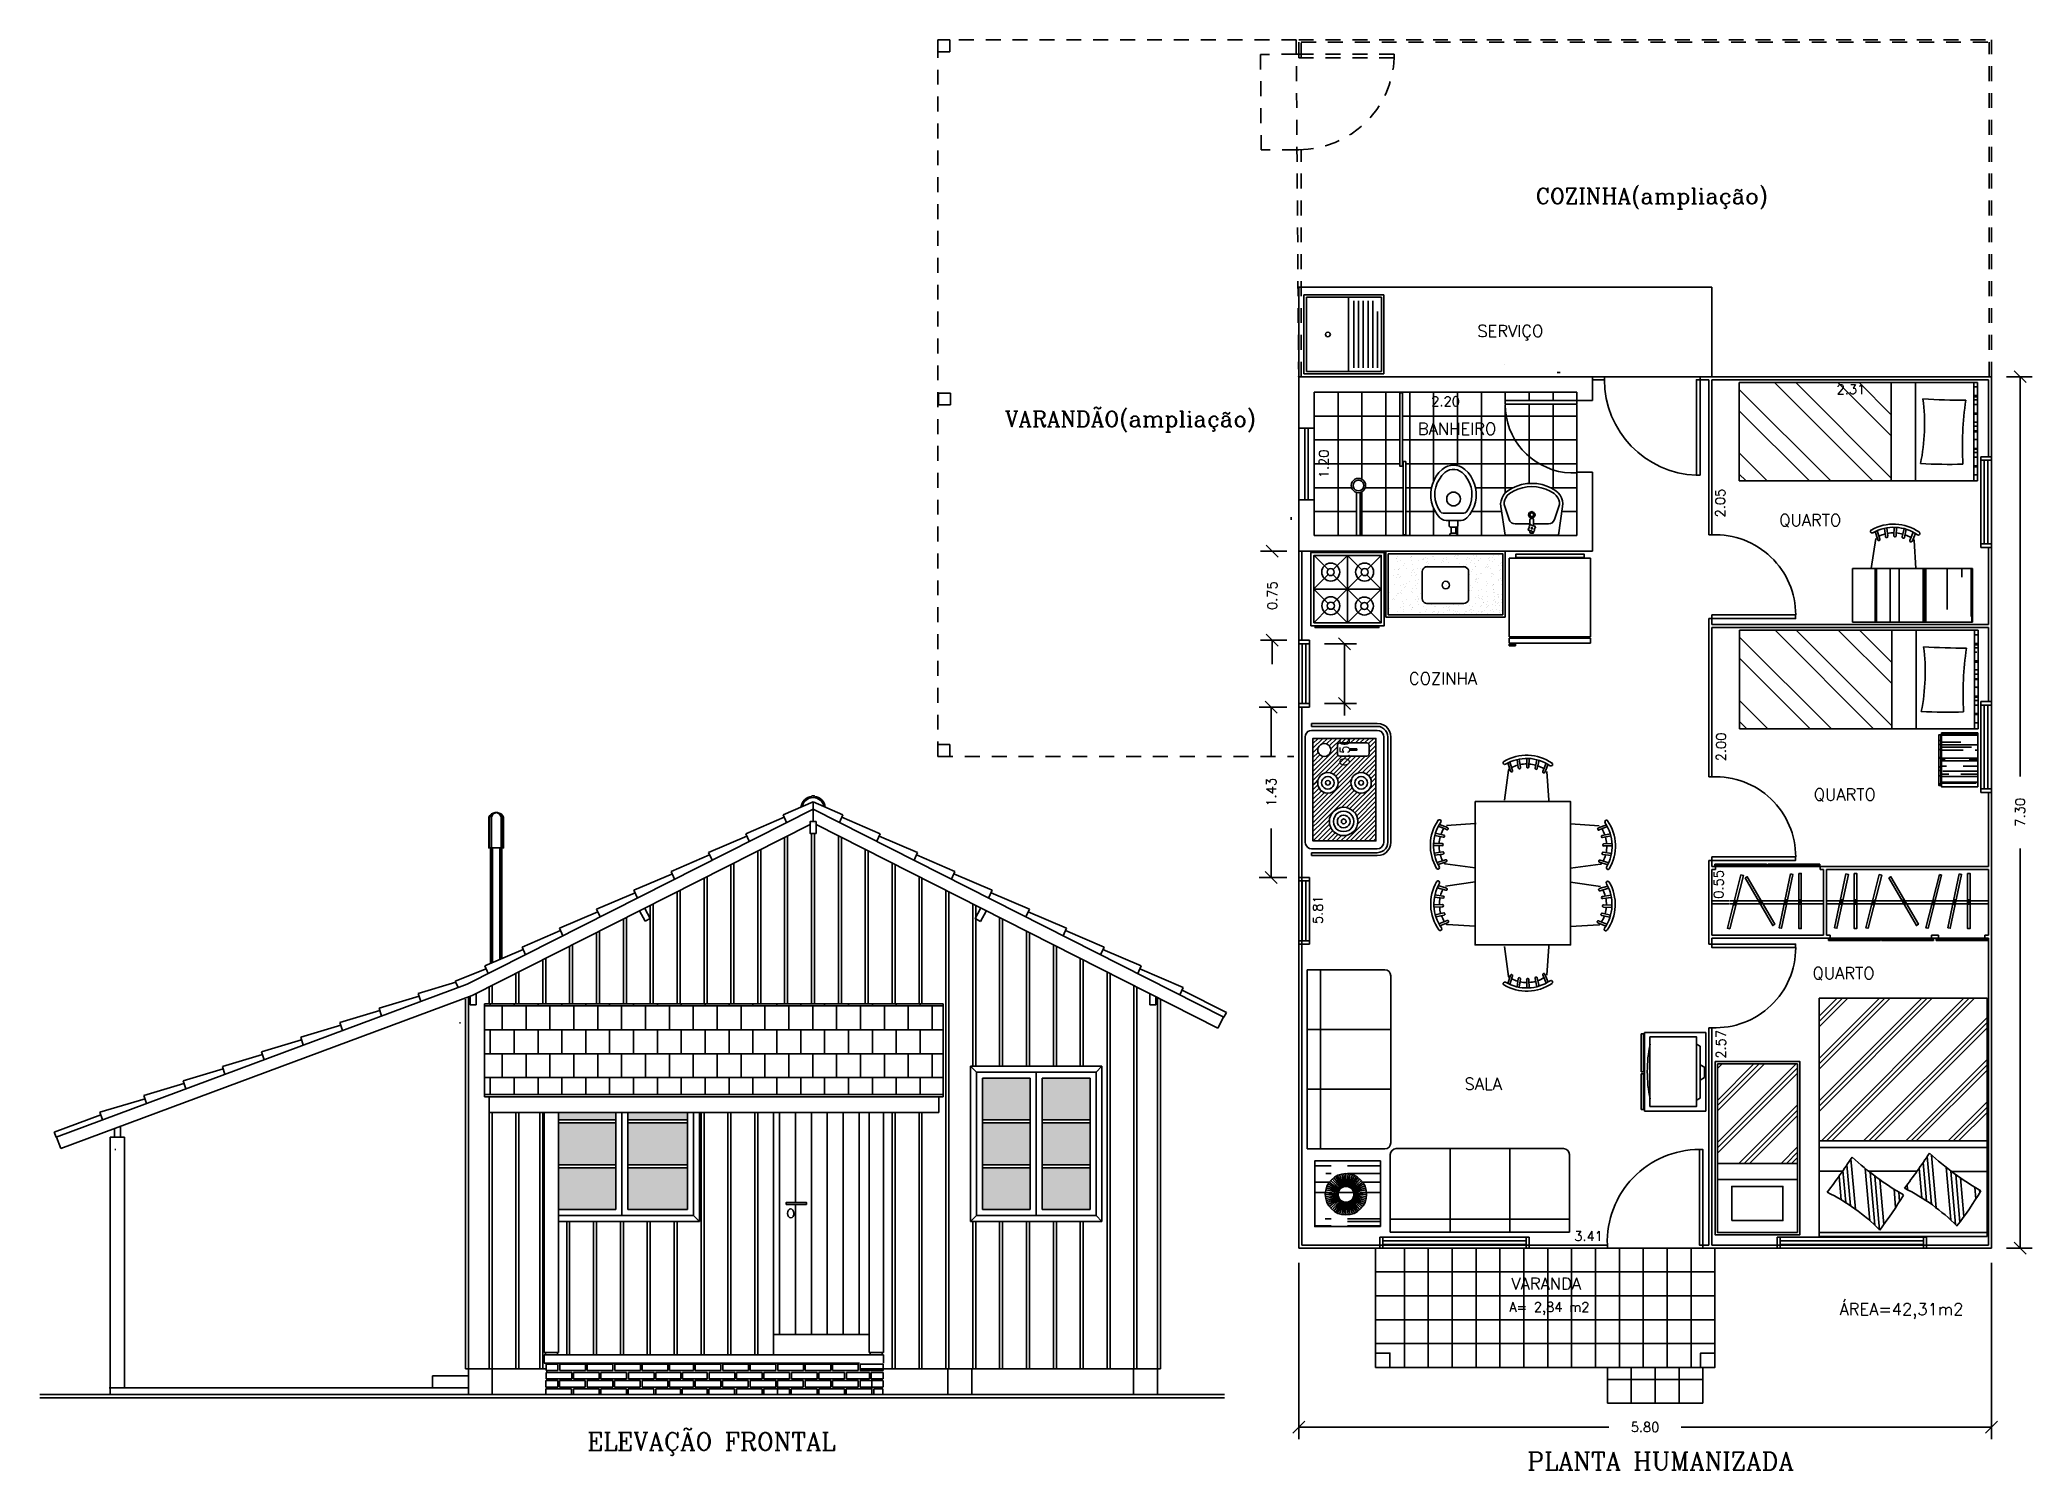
# Model space of a CAD drawing. Extents: x -83.9 to 10.5, y -11.8 to 33.6.
# Drawn here: x -83.86 to -67.18, y -11.77 to 0.21 of the extents above; entities that cross this region are included whole.
import ezdxf
from ezdxf.enums import TextEntityAlignment as Align

# ---------------------------------------------------------------- set-up
doc = ezdxf.new("R2010")
doc.units = 0
doc.linetypes.add('DASHED2', pattern=[0.375, 0.25, -0.125])
doc.layers.get('0').update_dxf_attribs({"linetype": 'CONTINUOUS'})
doc.layers.get('DEFPOINTS').update_dxf_attribs({"linetype": 'CONTINUOUS'})
for name, color, linetype in [('APARELHO', 1, 'CONTINUOUS'), ('APARELHOS', 1, 'CONTINUOUS'), ('ARMÁRIOS', 23, 'CONTINUOUS'), ('CONCRETO', 5, 'CONTINUOUS'), ('COTAS', 244, 'CONTINUOUS'), ('DIM', 244, 'CONTINUOUS'), ('EQUIPAMENTO', 244, 'CONTINUOUS'), ('EQUIPAMENTOS', 1, 'CONTINUOUS'), ('JANELA', 5, 'CONTINUOUS'), ('MADEIRAME', 244, 'CONTINUOUS'), ('PAREDALV', 7, 'CONTINUOUS'), ('PAREDE', 250, 'CONTINUOUS'), ('PEDRA', 250, 'CONTINUOUS'), ('PEN7', 7, 'CONTINUOUS'), ('PISO', 30, 'CONTINUOUS'), ('PORTA', 1, 'CONTINUOUS'), ('PORTAS', 1, 'CONTINUOUS'), ('SETA', 3, 'CONTINUOUS'), ('TELHADO', 1, 'CONTINUOUS'), ('TEXTO', 244, 'CONTINUOUS'), ('VEGETAÇÃO', 92, 'CONTINUOUS'), ('VISTAL', 30, 'CONTINUOUS'), ('VISTAP', 244, 'CONTINUOUS')]:
    doc.layers.add(name, color=color, linetype=linetype)
doc.styles.add('ROMANC', font='romanc.shx', dxfattribs={"height": 0.08})
doc.dimstyles.new('ROMANC', dxfattribs={"dimscale": 2, "dimtxt": 1, "dimasz": 0.05, "dimexe": 0.05, "dimexo": 0.0625, "dimgap": 0.09, "dimtad": 0, "dimzin": 0, "dimtxsty": 'ROMANC', "dimblk1": 'OBLIQUE', "dimblk2": 'OBLIQUE', "dimsah": 1, "dimcen": 0.09, "dimse1": 1, "dimse2": 1, "dimsd1": 1, "dimsd2": 1, "dimclrd": 244, "dimclre": 244, "dimclrt": 244, "dimazin": 3, "dimtfac": 1, "dimtdec": 4, "dimtofl": 0, "dimtmove": 0, "dimatfit": 3, "dimtolj": 1, "dimtzin": 0})

msp = doc.modelspace()

# ---------------------------------------------------------------- texts
at = {"color": 30, "linetype": 'BYBLOCK', "insert": (-69.805, -6.862), "char_height": 0.08, "attachment_point": 5, "rotation": 90, "style": 'ROMANC'}
msp.add_mtext('\\A1;0.55', dxfattribs=at)
at = {"layer": 'TEXTO', "color": 30, "linetype": 'CONTINUOUS', "style": 'ROMANC'}
for s, height, p in [('COZINHA(ampliação)', 0.132, (-70.363, -1.109)), ('SERVIÇO', 0.1, (-71.549, -2.244)), ('VARANDÃO(ampliação)', 0.132, (-74.728, -2.97)), ('BANHEIRO', 0.1, (-71.995, -3.048)), ('QUARTO', 0.1, (-69.038, -3.818)), ('COZINHA', 0.1, (-72.113, -5.139)), ('QUARTO', 0.1, (-68.749, -6.115)), ('QUARTO', 0.1, (-68.759, -7.61)), ('SALA', 0.1, (-71.776, -8.533)), ('VARANDA', 0.1, (-71.249, -10.205)), ('A= 2,84 m2', 0.08, (-71.222, -10.413)), ('ÁREA=42,31m2', 0.1, (-68.274, -10.417)), ('ELEVAÇÃO FRONTAL', 0.15, (-78.24, -11.528)), ('PLANTA HUMANIZADA', 0.15, (-70.291, -11.691))]:
    msp.add_text(s, height=height, dxfattribs=at).set_placement(p, align=Align.MIDDLE)

# ---------------------------------------------------------------- blocks, each defined once
blk = doc.blocks.new('*X10')
at = {"color": 0}
for p, q in [((25.319, 35.926), (26.121, 36.728)), ((25.319, 36.456), (25.591, 36.728)), ((25.319, 36.279), (25.767, 36.728)), ((25.319, 35.749), (26.144, 36.574)), ((25.377, 35.453), (26.144, 36.221)), ((25.554, 35.453), (26.144, 36.044)), ((25.907, 35.453), (26.144, 35.69)), ((26.084, 35.453), (26.144, 35.514))]:
    blk.add_line(p, q, dxfattribs=at)
blk = doc.blocks.new('*X2')
at = {"color": 0}
for p, q in [((23.03, 2.238), (23.03, 2.268)), ((23.092, 2.238), (23.092, 2.268)), ((23.097, 2.238), (23.097, 2.268)), ((23.1, 2.238), (23.1, 2.268)), ((23.164, 2.238), (23.164, 2.268)), ((23.2, 2.238), (23.2, 2.268)), ((23.225, 2.238), (23.225, 2.268)), ((23.231, 2.238), (23.231, 2.268)), ((23.298, 2.238), (23.298, 2.25)), ((23.3, 2.238), (23.3, 2.268)), ((23.358, 2.238), (23.358, 2.268)), ((23.365, 2.238), (23.365, 2.268)), ((23.4, 2.238), (23.4, 2.268)), ((23.432, 2.238), (23.432, 2.268)), ((23.491, 2.238), (23.491, 2.268)), ((23.5, 2.238), (23.5, 2.268)), ((23.566, 2.25), (23.566, 2.268)), ((23.6, 2.238), (23.6, 2.268)), ((23.624, 2.238), (23.624, 2.268)), ((23.633, 2.238), (23.633, 2.268)), ((23.7, 2.238), (23.7, 2.268)), ((23.7, 2.238), (23.7, 2.26))]:
    blk.add_line(p, q, dxfattribs=at)
blk = doc.blocks.new('*X9')
at = {"color": 0}
for p, q in [((-78.135, 55.862), (-77.644, 56.352)), ((-78.135, 56.215), (-77.998, 56.352)), ((-78.135, 55.906), (-77.689, 56.352)), ((-78.135, 56.259), (-78.042, 56.352)), ((-78.135, 55.95), (-77.733, 56.352)), ((-78.135, 56.304), (-78.086, 56.352)), ((-78.135, 55.597), (-77.465, 56.267)), ((-78.135, 55.552), (-77.465, 56.222)), ((-78.123, 55.52), (-77.465, 56.178)), ((-77.858, 55.52), (-77.465, 55.913)), ((-77.814, 55.52), (-77.465, 55.869)), ((-77.769, 55.52), (-77.465, 55.825)), ((-77.504, 55.52), (-77.465, 55.559))]:
    blk.add_line(p, q, dxfattribs=at)
blk = doc.blocks.new('*X6')
at = {"color": 0}
for p, q in [((-79.209, 55.494), (-78.262, 56.442)), ((-79.209, 55.848), (-78.616, 56.442)), ((-79.209, 56.201), (-78.969, 56.442)), ((-79.209, 55.539), (-78.306, 56.442)), ((-79.209, 55.892), (-78.66, 56.442)), ((-79.209, 56.246), (-79.013, 56.442)), ((-79.209, 55.583), (-78.351, 56.442)), ((-79.209, 55.936), (-78.704, 56.442)), ((-79.209, 56.29), (-79.058, 56.442)), ((-79.191, 55.248), (-77.997, 56.442)), ((-79.147, 55.248), (-77.953, 56.442)), ((-79.103, 55.248), (-77.909, 56.442)), ((-78.837, 55.248), (-77.804, 56.281)), ((-78.793, 55.248), (-77.804, 56.237)), ((-78.749, 55.248), (-77.804, 56.193)), ((-78.484, 55.248), (-77.804, 55.928)), ((-78.44, 55.248), (-77.804, 55.884)), ((-78.396, 55.248), (-77.804, 55.839)), ((-78.13, 55.248), (-77.804, 55.574)), ((-78.086, 55.248), (-77.804, 55.53)), ((-78.042, 55.248), (-77.804, 55.486))]:
    blk.add_line(p, q, dxfattribs=at)
blk = doc.blocks.new('*X1')
at = {"color": 0, "linetype": 'DASHED2'}
for p, q in [((6.177, -3.389), (6.177, -2.889)), ((6.234, -3.389), (6.234, -2.973)), ((6.3, -3.001), (6.3, -2.889)), ((6.378, -2.971), (6.378, -2.889)), ((6.579, -3.389), (6.579, -2.97)), ((6.633, -3.389), (6.633, -2.889)), ((6.378, -3.186), (6.378, -3.07)), ((6.6, -3.389), (6.6, -3.12)), ((6.3, -3.389), (6.3, -3.255)), ((6.378, -3.389), (6.378, -3.285))]:
    blk.add_line(p, q, dxfattribs=at)
blk = doc.blocks.new('*X8')
at = {"color": 0}
for p, q in [((-79.095, 56.445), (-79.135, 56.897)), ((-79.812, 56.461), (-79.84, 56.785)), ((-79.772, 56.433), (-79.807, 56.831)), ((-79.732, 56.403), (-79.771, 56.852)), ((-79.691, 56.372), (-79.73, 56.813)), ((-79.136, 56.474), (-79.169, 56.852)), ((-79.055, 56.414), (-79.094, 56.857)), ((-79.015, 56.382), (-79.053, 56.82)), ((-78.895, 56.302), (-78.932, 56.723)), ((-79.972, 56.564), (-79.974, 56.585)), ((-79.932, 56.54), (-79.94, 56.637)), ((-79.57, 56.27), (-79.608, 56.711)), ((-79.533, 56.282), (-79.568, 56.681)), ((-79.5, 56.332), (-79.528, 56.654)), ((-79.466, 56.38), (-79.488, 56.628)), ((-79.365, 56.518), (-79.369, 56.56)), ((-79.335, 56.604), (-79.335, 56.604)), ((-79.296, 56.58), (-79.302, 56.657)), ((-79.256, 56.555), (-79.269, 56.708)), ((-78.861, 56.352), (-78.891, 56.695)), ((-78.828, 56.4), (-78.852, 56.668)), ((-78.795, 56.448), (-78.812, 56.644))]:
    blk.add_line(p, q, dxfattribs=at)
blk = doc.blocks.new('*X7')
at = {"color": 0}
for p, q in [((-78.609, 56.649), (-78.609, 56.951)), ((-78.6, 56.649), (-78.6, 56.951)), ((-78.542, 56.95), (-78.542, 56.951)), ((-78.52, 56.649), (-78.52, 56.951)), ((-78.5, 56.649), (-78.5, 56.9)), ((-78.475, 56.93), (-78.475, 56.951)), ((-78.408, 56.649), (-78.408, 56.951)), ((-78.4, 56.88), (-78.4, 56.951)), ((-78.387, 56.649), (-78.387, 56.951)), ((-78.341, 56.83), (-78.341, 56.951)), ((-78.3, 56.66), (-78.3, 56.951)), ((-78.274, 56.81), (-78.274, 56.951)), ((-78.254, 56.649), (-78.254, 56.951)), ((-78.207, 56.649), (-78.207, 56.951)), ((-78.2, 56.649), (-78.2, 56.94)), ((-78.542, 56.649), (-78.542, 56.81)), ((-78.475, 56.649), (-78.475, 56.83)), ((-78.4, 56.649), (-78.4, 56.68)), ((-78.341, 56.649), (-78.341, 56.69)), ((-78.274, 56.649), (-78.274, 56.71))]:
    blk.add_line(p, q, dxfattribs=at)
blk = doc.blocks.new('*X0')
at = {"color": 0}
for p, q in [((18.976, 4.306), (18.989, 4.306)), ((18.976, 4.306), (18.989, 4.306)), ((18.976, 4.3), (18.989, 4.3)), ((18.976, 4.239), (18.989, 4.239)), ((18.976, 4.2), (18.989, 4.2)), ((18.976, 4.173), (18.989, 4.173)), ((18.976, 4.172), (18.989, 4.172)), ((18.976, 4.105), (18.989, 4.105)), ((18.976, 4.1), (18.989, 4.1)), ((18.976, 4.04), (18.989, 4.04)), ((18.976, 4.038), (18.989, 4.038)), ((18.976, 4), (18.989, 4)), ((18.976, 3.971), (18.989, 3.971))]:
    blk.add_line(p, q, dxfattribs=at)
blk = doc.blocks.new('*X4')
at = {"color": 0, "linetype": 'CONTINUOUS'}
for p, q in [((5.852, -1.301), (5.852, -1.301)), ((5.887, -1.309), (5.887, -1.309)), ((5.889, -1.304), (5.889, -1.304)), ((6.015, -1.31), (6.015, -1.31)), ((6.045, -1.304), (6.045, -1.304)), ((6.117, -1.303), (6.117, -1.303)), ((6.15, -1.305), (6.15, -1.305)), ((6.2, -1.303), (6.2, -1.303)), ((6.281, -1.303), (6.281, -1.303)), ((5.832, -1.367), (5.832, -1.367)), ((5.854, -1.381), (5.854, -1.381)), ((5.86, -1.431), (5.86, -1.431)), ((5.872, -1.428), (5.872, -1.428)), ((5.873, -1.493), (5.873, -1.493)), ((5.89, -1.406), (5.89, -1.406)), ((5.898, -1.424), (5.898, -1.424)), ((5.91, -1.476), (5.91, -1.476)), ((5.919, -1.485), (5.919, -1.485)), ((5.929, -1.429), (5.929, -1.429)), ((5.939, -1.419), (5.939, -1.419)), ((5.955, -1.356), (5.955, -1.356)), ((5.958, -1.338), (5.958, -1.338)), ((5.958, -1.453), (5.958, -1.453)), ((5.967, -1.347), (5.967, -1.347)), ((5.988, -1.367), (5.988, -1.367)), ((6.007, -1.41), (6.007, -1.41)), ((6.009, -1.381), (6.009, -1.381)), ((6.01, -1.387), (6.01, -1.387)), ((6.018, -1.406), (6.018, -1.406)), ((6.029, -1.492), (6.029, -1.492)), ((6.033, -1.407), (6.033, -1.407)), ((6.06, -1.432), (6.06, -1.432)), ((6.069, -1.441), (6.069, -1.441)), ((6.073, -1.401), (6.073, -1.401)), ((6.085, -1.429), (6.085, -1.429)), ((6.086, -1.355), (6.086, -1.355)), ((6.089, -1.451), (6.089, -1.451)), ((6.113, -1.481), (6.113, -1.481)), ((6.141, -1.392), (6.141, -1.392)), ((6.144, -1.367), (6.144, -1.367)), ((6.153, -1.402), (6.153, -1.402)), ((6.156, -1.498), (6.156, -1.498)), ((6.161, -1.343), (6.161, -1.343)), ((6.165, -1.38), (6.165, -1.38)), ((6.167, -1.389), (6.167, -1.389)), ((6.184, -1.492), (6.184, -1.492)), ((6.208, -1.383), (6.208, -1.383)), ((6.21, -1.388), (6.21, -1.388)), ((6.213, -1.355), (6.213, -1.355)), ((6.217, -1.452), (6.217, -1.452)), ((6.22, -1.397), (6.22, -1.397)), ((6.241, -1.429), (6.241, -1.429)), ((6.263, -1.437), (6.263, -1.437)), ((6.276, -1.375), (6.276, -1.375)), ((6.284, -1.4), (6.284, -1.4)), ((6.287, -1.496), (6.287, -1.496)), ((6.3, -1.367), (6.3, -1.367)), ((6.302, -1.371), (6.302, -1.371)), ((6.313, -1.482), (6.313, -1.482)), ((6.321, -1.38), (6.321, -1.38)), ((6.322, -1.491), (6.322, -1.491)), ((6.322, -1.498), (6.322, -1.498)), ((5.85, -1.56), (5.85, -1.56)), ((5.862, -1.614), (5.862, -1.614)), ((5.871, -1.622), (5.871, -1.622)), ((5.893, -1.502), (5.893, -1.502)), ((5.894, -1.506), (5.894, -1.506)), ((5.897, -1.598), (5.897, -1.598)), ((5.913, -1.618), (5.913, -1.618)), ((5.915, -1.662), (5.915, -1.662)), ((5.918, -1.551), (5.918, -1.551)), ((5.944, -1.548), (5.944, -1.548)), ((5.961, -1.549), (5.961, -1.549)), ((5.962, -1.524), (5.962, -1.524)), ((5.97, -1.554), (5.97, -1.554)), ((5.985, -1.542), (5.985, -1.542)), ((6.012, -1.57), (6.012, -1.57)), ((6.021, -1.503), (6.021, -1.503)), ((6.021, -1.578), (6.021, -1.578)), ((6.05, -1.506), (6.05, -1.506)), ((6.053, -1.533), (6.053, -1.533)), ((6.079, -1.53), (6.079, -1.53)), ((6.092, -1.547), (6.092, -1.547)), ((6.119, -1.525), (6.119, -1.525)), ((6.126, -1.554), (6.126, -1.554)), ((6.163, -1.526), (6.163, -1.526)), ((6.172, -1.535), (6.172, -1.535)), ((6.187, -1.516), (6.187, -1.516)), ((6.205, -1.505), (6.205, -1.505)), ((6.213, -1.512), (6.213, -1.512)), ((6.215, -1.574), (6.215, -1.574)), ((6.22, -1.548), (6.22, -1.548)), ((6.233, -1.639), (6.233, -1.639)), ((6.246, -1.631), (6.246, -1.631)), ((6.254, -1.507), (6.254, -1.507)), ((6.259, -1.636), (6.259, -1.636)), ((6.265, -1.62), (6.265, -1.62)), ((6.274, -1.629), (6.274, -1.629)), ((6.281, -1.554), (6.281, -1.554)), ((6.29, -1.593), (6.29, -1.593)), ((6.3, -1.63), (6.3, -1.63)), ((5.832, -1.747), (5.832, -1.747)), ((5.854, -1.68), (5.854, -1.68)), ((5.856, -1.689), (5.856, -1.689)), ((5.867, -1.8), (5.867, -1.8)), ((5.876, -1.816), (5.876, -1.816)), ((5.895, -1.805), (5.895, -1.805)), ((5.896, -1.683), (5.896, -1.683)), ((5.9, -1.695), (5.9, -1.695)), ((5.902, -1.812), (5.902, -1.812)), ((5.903, -1.791), (5.903, -1.791)), ((6.067, -1.802), (6.067, -1.802)), ((6.076, -1.81), (6.076, -1.81)), ((6.077, -1.789), (6.077, -1.789)), ((6.265, -1.742), (6.265, -1.742)), ((6.27, -1.806), (6.27, -1.806)), ((6.28, -1.762), (6.28, -1.762)), ((6.286, -1.756), (6.286, -1.756)), ((6.293, -1.689), (6.293, -1.689)), ((6.297, -1.785), (6.297, -1.785)), ((6.306, -1.759), (6.306, -1.759)), ((6.318, -1.668), (6.318, -1.668)), ((6.322, -1.679), (6.322, -1.679)), ((5.835, -1.843), (5.835, -1.843)), ((5.838, -1.868), (5.838, -1.868)), ((5.839, -1.939), (5.839, -1.939)), ((5.854, -1.948), (5.854, -1.948)), ((5.859, -1.882), (5.859, -1.882)), ((5.869, -1.983), (5.869, -1.983)), ((5.878, -1.992), (5.878, -1.992)), ((5.879, -1.994), (5.879, -1.994)), ((5.906, -1.887), (5.906, -1.887)), ((5.909, -1.984), (5.909, -1.984)), ((5.917, -1.846), (5.917, -1.846)), ((5.922, -1.939), (5.922, -1.939)), ((5.926, -1.854), (5.926, -1.854)), ((6.034, -1.993), (6.034, -1.993)), ((6.037, -1.984), (6.037, -1.984)), ((6.072, -1.988), (6.072, -1.988)), ((6.172, -1.98), (6.172, -1.98)), ((6.19, -1.993), (6.19, -1.993)), ((6.232, -1.933), (6.232, -1.933)), ((6.247, -1.93), (6.247, -1.93)), ((6.258, -1.895), (6.258, -1.895)), ((6.272, -1.99), (6.272, -1.99)), ((6.281, -1.998), (6.281, -1.998)), ((6.3, -1.882), (6.3, -1.882)), ((6.303, -1.978), (6.303, -1.978)), ((6.305, -1.868), (6.305, -1.868)), ((6.32, -1.852), (6.32, -1.852)), ((6.326, -1.881), (6.326, -1.881)), ((6.326, -1.886), (6.326, -1.886)), ((6.329, -1.86), (6.329, -1.86)), ((5.83, -2.13), (5.83, -2.13)), ((5.833, -2.08), (5.833, -2.08)), ((5.842, -2.036), (5.842, -2.036)), ((5.845, -2.132), (5.845, -2.132)), ((5.859, -2.077), (5.859, -2.077)), ((5.9, -2.007), (5.9, -2.007)), ((5.9, -2.071), (5.9, -2.071)), ((5.912, -2.08), (5.912, -2.08)), ((5.919, -2.119), (5.919, -2.119)), ((5.921, -2.032), (5.921, -2.032)), ((5.94, -2.132), (5.94, -2.132)), ((5.968, -2.062), (5.968, -2.062)), ((5.971, -2.077), (5.971, -2.077)), ((5.976, -2.055), (5.976, -2.055)), ((5.977, -2.031), (5.977, -2.031)), ((5.98, -2.086), (5.98, -2.086)), ((5.98, -2.127), (5.98, -2.127)), ((5.994, -2.059), (5.994, -2.059)), ((6.024, -2.126), (6.024, -2.126)), ((6.035, -2.054), (6.035, -2.054)), ((6.04, -2.081), (6.04, -2.081)), ((6.055, -2.007), (6.055, -2.007)), ((6.075, -2.119), (6.075, -2.119)), ((6.096, -2.132), (6.096, -2.132)), ((6.103, -2.045), (6.103, -2.045)), ((6.108, -2.029), (6.108, -2.029)), ((6.111, -2.125), (6.111, -2.125)), ((6.122, -2.033), (6.122, -2.033)), ((6.129, -2.041), (6.129, -2.041)), ((6.131, -2.042), (6.131, -2.042)), ((6.131, -2.055), (6.131, -2.055)), ((6.149, -2.168), (6.149, -2.168)), ((6.169, -2.036), (6.169, -2.036)), ((6.174, -2.082), (6.174, -2.082)), ((6.175, -2.076), (6.175, -2.076)), ((6.175, -2.165), (6.175, -2.165)), ((6.211, -2.007), (6.211, -2.007)), ((6.215, -2.159), (6.215, -2.159)), ((6.224, -2.127), (6.224, -2.127)), ((6.23, -2.118), (6.23, -2.118)), ((6.233, -2.136), (6.233, -2.136)), ((6.236, -2.03), (6.236, -2.03)), ((6.237, -2.027), (6.237, -2.027)), ((6.239, -2.126), (6.239, -2.126)), ((6.252, -2.132), (6.252, -2.132)), ((6.263, -2.024), (6.263, -2.024)), ((6.283, -2.15), (6.283, -2.15)), ((6.287, -2.055), (6.287, -2.055)), ((6.304, -2.018), (6.304, -2.018)), ((6.306, -2.074), (6.306, -2.074)), ((6.309, -2.147), (6.309, -2.147)), ((6.325, -2.038), (6.325, -2.038)), ((5.848, -2.228), (5.848, -2.228)), ((5.86, -2.181), (5.86, -2.181)), ((5.874, -2.17), (5.874, -2.17)), ((5.879, -2.203), (5.879, -2.203)), ((5.905, -2.2), (5.905, -2.2)), ((5.915, -2.176), (5.915, -2.176)), ((5.923, -2.215), (5.923, -2.215)), ((5.933, -2.224), (5.933, -2.224)), ((5.946, -2.195), (5.946, -2.195)), ((5.959, -2.244), (5.959, -2.244)), ((5.98, -2.258), (5.98, -2.258)), ((5.983, -2.223), (5.983, -2.223)), ((6.014, -2.186), (6.014, -2.186)), ((6.016, -2.181), (6.016, -2.181)), ((6.04, -2.182), (6.04, -2.182)), ((6.043, -2.177), (6.043, -2.177)), ((6.074, -2.171), (6.074, -2.171)), ((6.081, -2.177), (6.081, -2.177)), ((6.083, -2.18), (6.083, -2.18)), ((6.114, -2.222), (6.114, -2.222)), ((6.115, -2.244), (6.115, -2.244)), ((6.126, -2.22), (6.126, -2.22)), ((6.136, -2.257), (6.136, -2.257)), ((6.172, -2.18), (6.172, -2.18)), ((6.178, -2.172), (6.178, -2.172)), ((6.242, -2.222), (6.242, -2.222)), ((6.271, -2.244), (6.271, -2.244)), ((6.277, -2.176), (6.277, -2.176)), ((6.292, -2.257), (6.292, -2.257)), ((6.309, -2.171), (6.309, -2.171)), ((6.327, -2.18), (6.327, -2.18)), ((6.327, -2.221), (6.327, -2.221)), ((6.336, -2.23), (6.336, -2.23))]:
    blk.add_line(p, q, dxfattribs=at)
blk = doc.blocks.new('*X11')
at = {"color": 0}
for p, q in [((-14.526, 0.286), (-14.526, 0.736)), ((-14.514, 0.286), (-14.514, 0.736)), ((-14.4, 0.286), (-14.4, 0.736)), ((-14.325, 0.286), (-14.325, 0.736)), ((-14.124, 0.286), (-14.124, 0.736)), ((-14.115, 0.286), (-14.115, 0.736)), ((-14.1, 0.286), (-14.1, 0.736)), ((-13.722, 0.286), (-13.722, 0.69)), ((-13.716, 0.286), (-13.716, 0.736)), ((-13.923, 0.286), (-13.923, 0.63)), ((-13.8, 0.286), (-13.8, 0.36))]:
    blk.add_line(p, q, dxfattribs=at)
blk = doc.blocks.new('*X16')
at = {"color": 0}
for p, q in [((57.153, -2.8), (60.993, -2.8)), ((57.2, -2.8), (57.2, -2.782)), ((57.3, -3), (57.3, -2.8)), ((57.4, -2.8), (57.4, -2.782)), ((57.5, -3), (57.5, -2.8)), ((57.6, -2.8), (57.6, -2.782)), ((57.7, -3), (57.7, -2.8)), ((57.8, -2.8), (57.8, -2.782)), ((57.9, -3), (57.9, -2.8)), ((58, -2.8), (58, -2.782)), ((58.1, -3), (58.1, -2.8)), ((58.2, -2.8), (58.2, -2.782)), ((58.3, -3), (58.3, -2.8)), ((58.4, -2.8), (58.4, -2.782)), ((58.5, -3), (58.5, -2.8)), ((58.6, -2.8), (58.6, -2.782)), ((58.7, -3), (58.7, -2.8)), ((58.8, -2.8), (58.8, -2.782)), ((58.9, -3), (58.9, -2.8)), ((59, -2.8), (59, -2.782)), ((59.1, -3), (59.1, -2.8)), ((59.2, -2.8), (59.2, -2.782)), ((59.3, -3), (59.3, -2.8)), ((59.4, -2.8), (59.4, -2.782)), ((59.5, -3), (59.5, -2.8)), ((59.6, -2.8), (59.6, -2.782)), ((59.7, -3), (59.7, -2.8)), ((59.8, -2.8), (59.8, -2.782)), ((59.9, -3), (59.9, -2.8)), ((60, -2.8), (60, -2.782)), ((60.1, -3), (60.1, -2.8)), ((60.2, -2.8), (60.2, -2.782)), ((60.3, -3), (60.3, -2.8)), ((60.4, -2.8), (60.4, -2.782)), ((60.5, -3), (60.5, -2.8)), ((60.6, -2.8), (60.6, -2.782)), ((60.7, -3), (60.7, -2.8)), ((60.8, -2.8), (60.8, -2.782)), ((60.9, -3), (60.9, -2.8)), ((57.153, -3), (60.993, -3)), ((57.2, -3.2), (57.2, -3)), ((57.4, -3.2), (57.4, -3)), ((57.6, -3.2), (57.6, -3)), ((57.8, -3.2), (57.8, -3)), ((58, -3.2), (58, -3)), ((58.2, -3.2), (58.2, -3)), ((58.4, -3.2), (58.4, -3)), ((58.6, -3.2), (58.6, -3)), ((58.8, -3.2), (58.8, -3)), ((59, -3.2), (59, -3)), ((59.2, -3.2), (59.2, -3)), ((59.4, -3.2), (59.4, -3)), ((59.6, -3.2), (59.6, -3)), ((59.8, -3.2), (59.8, -3)), ((60, -3.2), (60, -3)), ((60.2, -3.2), (60.2, -3)), ((60.4, -3.2), (60.4, -3)), ((60.6, -3.2), (60.6, -3)), ((60.8, -3.2), (60.8, -3)), ((57.153, -3.2), (60.993, -3.2)), ((57.3, -3.4), (57.3, -3.2)), ((57.5, -3.4), (57.5, -3.2)), ((57.7, -3.4), (57.7, -3.2)), ((57.9, -3.4), (57.9, -3.2)), ((58.1, -3.4), (58.1, -3.2)), ((58.3, -3.4), (58.3, -3.2)), ((58.5, -3.4), (58.5, -3.2)), ((58.7, -3.4), (58.7, -3.2)), ((58.9, -3.4), (58.9, -3.2)), ((59.1, -3.4), (59.1, -3.2)), ((59.3, -3.4), (59.3, -3.2)), ((59.5, -3.4), (59.5, -3.2)), ((59.7, -3.4), (59.7, -3.2)), ((59.9, -3.4), (59.9, -3.2)), ((60.1, -3.4), (60.1, -3.2)), ((60.3, -3.4), (60.3, -3.2)), ((60.5, -3.4), (60.5, -3.2)), ((60.7, -3.4), (60.7, -3.2)), ((60.9, -3.4), (60.9, -3.2)), ((57.153, -3.4), (60.993, -3.4)), ((57.2, -3.542), (57.2, -3.4)), ((57.4, -3.542), (57.4, -3.4)), ((57.6, -3.542), (57.6, -3.4)), ((57.8, -3.542), (57.8, -3.4)), ((58, -3.542), (58, -3.4)), ((58.2, -3.542), (58.2, -3.4)), ((58.4, -3.542), (58.4, -3.4)), ((58.6, -3.542), (58.6, -3.4)), ((58.8, -3.542), (58.8, -3.4)), ((59, -3.542), (59, -3.4)), ((59.2, -3.542), (59.2, -3.4)), ((59.4, -3.542), (59.4, -3.4)), ((59.6, -3.542), (59.6, -3.4)), ((59.8, -3.542), (59.8, -3.4)), ((60, -3.542), (60, -3.4)), ((60.2, -3.542), (60.2, -3.4)), ((60.4, -3.542), (60.4, -3.4)), ((60.6, -3.542), (60.6, -3.4)), ((60.8, -3.542), (60.8, -3.4))]:
    blk.add_line(p, q, dxfattribs=at)
blk = doc.blocks.new('*D17')
at = {"layer": 'DEFPOINTS', "color": 0, "linetype": 'BYBLOCK'}
for p in [(48.993, -0.123), (51.193, -0.123), (51.193, -0.2)]:
    blk.add_point(p, dxfattribs=at)
at = {"color": 244, "linetype": 'BYBLOCK', "insert": (50.093, -0.2), "char_height": 0.08, "attachment_point": 5, "style": 'ROMANC'}
blk.add_mtext('\\A1;2.20', dxfattribs=at)
blk = doc.blocks.new('_OBLIQUE')
at = {"color": 0, "linetype": 'BYBLOCK'}
blk.add_line((-0.5, -0.5), (0.5, 0.5), dxfattribs=at)
blk = doc.blocks.new('*D18')
at = {"layer": 'DEFPOINTS', "color": 0, "linetype": 'BYBLOCK'}
for p in [(48.993, -0.123), (48.993, -1.323), (49.073, -1.323)]:
    blk.add_point(p, dxfattribs=at)
at = {"color": 244, "linetype": 'BYBLOCK', "insert": (49.073, -0.723), "char_height": 0.08, "attachment_point": 5, "rotation": 90, "style": 'ROMANC'}
blk.add_mtext('\\A1;1.20', dxfattribs=at)
blk = doc.blocks.new('*D19')
at = {"layer": 'DEFPOINTS', "color": 0, "linetype": 'BYBLOCK'}
for p in [(48.277, -1.55), (48.277, -7.36), (49.023, -7.36)]:
    blk.add_point(p, dxfattribs=at)
at = {"color": 244, "linetype": 'BYBLOCK', "insert": (49.023, -4.455), "char_height": 0.08, "attachment_point": 5, "rotation": 90, "style": 'ROMANC'}
blk.add_mtext('\\A1;5.81', dxfattribs=at)
blk = doc.blocks.new('*D20')
at = {"layer": 'DEFPOINTS', "color": 0, "linetype": 'BYBLOCK'}
for p in [(52.995, -7.188), (49.585, -7.477), (52.995, -7.477)]:
    blk.add_point(p, dxfattribs=at)
at = {"color": 244, "linetype": 'BYBLOCK', "insert": (51.29, -7.188), "char_height": 0.08, "attachment_point": 5, "style": 'ROMANC'}
blk.add_mtext('\\A1;3.41', dxfattribs=at)
blk = doc.blocks.new('*D21')
at = {"layer": 'DEFPOINTS', "color": 0, "linetype": 'BYBLOCK'}
for p in [(52.33, -0.038), (54.645, -0.038), (54.645, -0.098)]:
    blk.add_point(p, dxfattribs=at)
at = {"color": 244, "linetype": 'BYBLOCK', "insert": (53.487, -0.098), "char_height": 0.08, "attachment_point": 5, "style": 'ROMANC'}
blk.add_mtext('\\A1;2.31', dxfattribs=at)
blk = doc.blocks.new('*D22')
at = {"layer": 'DEFPOINTS', "color": 0, "linetype": 'BYBLOCK'}
for p in [(52.393, -0.026), (52.393, -2.076), (52.393, -2.076)]:
    blk.add_point(p, dxfattribs=at)
at = {"color": 244, "linetype": 'BYBLOCK', "insert": (52.393, -1.051), "char_height": 0.08, "attachment_point": 5, "rotation": 90, "style": 'ROMANC'}
blk.add_mtext('\\A1;2.05', dxfattribs=at)
blk = doc.blocks.new('*D23')
at = {"layer": 'DEFPOINTS', "color": 0, "linetype": 'BYBLOCK'}
for p in [(52.323, -2.093), (52.323, -4.093), (52.399, -4.093)]:
    blk.add_point(p, dxfattribs=at)
at = {"color": 244, "linetype": 'BYBLOCK', "insert": (52.399, -3.093), "char_height": 0.08, "attachment_point": 5, "rotation": 90, "style": 'ROMANC'}
blk.add_mtext('\\A1;2.00', dxfattribs=at)
blk = doc.blocks.new('*D24')
at = {"layer": 'DEFPOINTS', "color": 0, "linetype": 'BYBLOCK'}
for p in [(52.273, -4.297), (52.273, -6.867), (52.398, -6.867)]:
    blk.add_point(p, dxfattribs=at)
at = {"color": 244, "linetype": 'BYBLOCK', "insert": (52.398, -5.582), "char_height": 0.08, "attachment_point": 5, "rotation": 90, "style": 'ROMANC'}
blk.add_mtext('\\A1;2.57', dxfattribs=at)
blk = doc.blocks.new('*D25')
at = {"color": 244, "linetype": 'BYBLOCK'}
for p, q in [((48.863, -7.413), (48.863, -8.887)), ((54.663, -7.413), (54.663, -8.887)), ((48.863, -8.787), (51.461, -8.787)), ((54.663, -8.787), (52.065, -8.787))]:
    blk.add_line(p, q, dxfattribs=at)
at = {"layer": 'DEFPOINTS', "color": 0, "linetype": 'BYBLOCK'}
for p in [(48.863, -7.288), (54.663, -7.288), (54.663, -8.787)]:
    blk.add_point(p, dxfattribs=at)
at = {"color": 244, "linetype": 'BYBLOCK', "xscale": 0.1, "yscale": 0.1, "zscale": 0.1, "rotation": 180}
blk.add_blockref('_OBLIQUE', (48.863, -8.787), dxfattribs=at)
at = {"color": 244, "linetype": 'BYBLOCK', "xscale": 0.1, "yscale": 0.1, "zscale": 0.1}
blk.add_blockref('_OBLIQUE', (54.663, -8.787), dxfattribs=at)
at = {"color": 244, "linetype": 'BYBLOCK', "insert": (51.763, -8.787), "char_height": 0.08, "attachment_point": 5, "style": 'ROMANC'}
blk.add_mtext('\\A1;5.80', dxfattribs=at)
blk = doc.blocks.new('*D26')
at = {"color": 244, "linetype": 'BYBLOCK'}
for p, q in [((54.788, 0.007), (55.004, 0.007)), ((54.904, 0.007), (54.904, -3.339)), ((54.904, -7.288), (54.904, -3.942)), ((54.788, -7.288), (55.004, -7.288))]:
    blk.add_line(p, q, dxfattribs=at)
at = {"layer": 'DEFPOINTS', "color": 0, "linetype": 'BYBLOCK'}
for p in [(54.663, 0.007), (54.904, 0.007), (54.663, -7.288)]:
    blk.add_point(p, dxfattribs=at)
at = {"color": 244, "linetype": 'BYBLOCK', "xscale": 0.1, "yscale": 0.1, "zscale": 0.1}
for p, rotation in [((54.904, 0.007), 90), ((54.904, -7.288), 270)]:
    blk.add_blockref('_OBLIQUE', p, dxfattribs=dict(at, rotation=rotation))
at = {"color": 244, "linetype": 'BYBLOCK', "insert": (54.904, -3.64), "char_height": 0.08, "attachment_point": 5, "rotation": 90, "style": 'ROMANC'}
blk.add_mtext('\\A1;7.30', dxfattribs=at)
blk = doc.blocks.new('*D29')
at = {"color": 244, "linetype": 'BYBLOCK'}
for p, q in [((-43.747, 2.568), (-43.968, 2.568)), ((-43.868, 2.568), (-43.868, 2.568)), ((-43.747, 1.821), (-43.968, 1.821)), ((-43.868, 1.821), (-43.868, 1.621))]:
    blk.add_line(p, q, dxfattribs=at)
at = {"layer": 'DEFPOINTS', "color": 0, "linetype": 'BYBLOCK'}
for p in [(-43.622, 2.568), (-43.868, 1.821), (-43.622, 1.821)]:
    blk.add_point(p, dxfattribs=at)
at = {"color": 244, "linetype": 'BYBLOCK', "xscale": 0.1, "yscale": 0.1, "zscale": 0.1}
for p, rotation in [((-43.868, 2.568), 270), ((-43.868, 1.821), 90)]:
    blk.add_blockref('_OBLIQUE', p, dxfattribs=dict(at, rotation=rotation))
at = {"color": 244, "linetype": 'BYBLOCK', "insert": (-43.868, 2.195), "char_height": 0.08, "attachment_point": 5, "rotation": 90, "style": 'ROMANC'}
blk.add_mtext('\\A1;0.75', dxfattribs=at)
blk = doc.blocks.new('*D30')
at = {"color": 244, "linetype": 'BYBLOCK'}
for p, q in [((-43.432, 1.791), (-43.163, 1.791)), ((-43.263, 1.791), (-43.263, 1.291)), ((-43.432, 1.291), (-43.163, 1.291)), ((-43.263, 1.291), (-43.263, 1.191))]:
    blk.add_line(p, q, dxfattribs=at)
at = {"layer": 'DEFPOINTS', "color": 0, "linetype": 'BYBLOCK'}
for p in [(-43.557, 1.791), (-43.557, 1.291), (-43.263, 1.291)]:
    blk.add_point(p, dxfattribs=at)
at = {"color": 244, "linetype": 'BYBLOCK', "xscale": 0.1, "yscale": 0.1, "zscale": 0.1}
for p, rotation in [((-43.263, 1.791), 90), ((-43.263, 1.291), 270)]:
    blk.add_blockref('_OBLIQUE', p, dxfattribs=dict(at, rotation=rotation))
at = {"color": 244, "linetype": 'BYBLOCK', "insert": (-43.263, 0.889), "char_height": 0.08, "attachment_point": 5, "rotation": 90, "style": 'ROMANC'}
blk.add_mtext('\\A1;0.50', dxfattribs=at)
blk = doc.blocks.new('*D31')
at = {"color": 244, "linetype": 'BYBLOCK'}
for p, q in [((-43.747, 1.261), (-43.977, 1.261)), ((-43.877, 1.261), (-43.877, 0.851)), ((-43.877, -0.164), (-43.877, 0.247)), ((-43.747, -0.164), (-43.977, -0.164))]:
    blk.add_line(p, q, dxfattribs=at)
at = {"layer": 'DEFPOINTS', "color": 0, "linetype": 'BYBLOCK'}
for p in [(-43.622, 1.261), (-43.877, -0.164), (-43.622, -0.164)]:
    blk.add_point(p, dxfattribs=at)
at = {"color": 244, "linetype": 'BYBLOCK', "xscale": 0.1, "yscale": 0.1, "zscale": 0.1}
for p, rotation in [((-43.877, 1.261), 90), ((-43.877, -0.164), 270)]:
    blk.add_blockref('_OBLIQUE', p, dxfattribs=dict(at, rotation=rotation))
at = {"color": 244, "linetype": 'BYBLOCK', "insert": (-43.877, 0.549), "char_height": 0.08, "attachment_point": 5, "rotation": 90, "style": 'ROMANC'}
blk.add_mtext('\\A1;1.43', dxfattribs=at)

# ---------------------------------------------------------------- dimensions: what is measured, and where the dimension line sits
at = {"layer": 'MADEIRAME', "color": 30}
for base, p1, p2, override, picture, middle, set_off in [((-67.539167364, -2.717310233), (-69.854167364, -2.657030997), (-67.539167364, -2.657030997), {"dimse1": 1, "dimse2": 1, "dimsd1": 1, "dimsd2": 1}, '*D21', (-68.696667364, -2.717310233), (-122.184126448, -2.619051426)), ((-70.991, -2.819), (-73.191, -2.742), (-70.991, -2.742), {"dimse1": 1, "dimse2": 1, "dimsd1": 1, "dimsd2": 1}, '*D17', (-72.091, -2.819), (-122.184, -2.619)), ((-69.19, -9.807), (-72.6, -10.096), (-69.19, -10.096), {"dimse1": 1, "dimse2": 1, "dimsd1": 1, "dimsd2": 1}, '*D20', (-70.895, -9.807), (-122.184, -2.619)), ((-67.521, -11.406), (-73.321, -9.907), (-67.521, -9.907), {"dimse1": 0, "dimse2": 0, "dimsd1": 0, "dimsd2": 0}, '*D25', (-70.421, -11.406), (-122.184, -2.619))]:
    dim = msp.add_linear_dim(base=base, p1=p1, p2=p2, dimstyle='ROMANC', override=override, dxfattribs=at)
    dim.commit()
    dim.dimension.update_dxf_attribs({"geometry": picture, "text_midpoint": middle, "insert": set_off})
for base, p1, p2, override, picture, middle, set_off in [((-69.791, -4.695), (-69.791, -2.645), (-69.791, -4.695), {"dimse1": 1, "dimse2": 1, "dimsd1": 1, "dimsd2": 1}, '*D22', (-69.791, -3.67), (-122.184, -2.619)), ((-67.280037352, -2.612003897), (-67.520853939, -9.907003897), (-67.520853939, -2.612003897), {"dimse1": 0, "dimse2": 0, "dimsd1": 0, "dimsd2": 0}, '*D26', (-67.280037352, -6.259503897), (-122.184126448, -2.619051426)), ((-73.111, -3.942), (-73.191, -2.742), (-73.191, -3.942), {"dimse1": 1, "dimse2": 1, "dimsd1": 1, "dimsd2": 1}, '*D18', (-73.111, -3.342), (-122.184, -2.619)), ((-73.162, -9.979), (-73.907, -4.169), (-73.907, -9.979), {"dimse1": 1, "dimse2": 1, "dimsd1": 1, "dimsd2": 1}, '*D19', (-73.162, -7.074), (-122.184, -2.619)), ((-69.785, -6.712), (-69.861, -4.712), (-69.861, -6.712), {"dimse1": 1, "dimse2": 1, "dimsd1": 1, "dimsd2": 1}, '*D23', (-69.785, -5.712), (-122.184, -2.619)), ((-69.786, -9.486), (-69.911, -6.916), (-69.911, -9.486), {"dimse1": 1, "dimse2": 1, "dimsd1": 1, "dimsd2": 1}, '*D24', (-69.786, -8.201), (-122.184, -2.619))]:
    dim = msp.add_linear_dim(base=base, p1=p1, p2=p2, angle=90, dimstyle='ROMANC', override=override, dxfattribs=at)
    dim.commit()
    dim.dimension.update_dxf_attribs({"geometry": picture, "text_midpoint": middle, "insert": set_off})
at = {"layer": 'PISO', "color": 244}
for base, p1, p2, picture, middle, set_off in [((-73.542, -4.819), (-73.296, -4.072), (-73.296, -4.819), '*D29', (-73.542, -4.445), (-29.674, -6.64)), ((-72.936, -5.349), (-73.231, -4.849), (-73.231, -5.349), '*D30', (-72.936, -5.751), (-29.674, -6.64)), ((-73.5503, -6.8041), (-73.2959, -5.379), (-73.2959, -6.8041), '*D31', (-73.5503, -6.0915), (-29.6736, -6.6403))]:
    dim = msp.add_linear_dim(base=base, p1=p1, p2=p2, angle=90, dimstyle='ROMANC', override={"dimse1": 0, "dimse2": 0, "dimsd1": 0, "dimsd2": 0}, dxfattribs=at)
    dim.commit()
    dim.dimension.update_dxf_attribs({"geometry": picture, "text_midpoint": middle, "insert": set_off})

# ---------------------------------------------------------------- linework, layer by layer
at = {"color": 30, "linetype": 'DASHED2', "ltscale": 0.5}
for p, q in [((-73.321, 0.208), (-67.521, 0.208)), ((-73.301, 0.188), (-67.541, 0.188)), ((-73.341, 0.088), (-73.321, 0.088)), ((-73.341, -0.712), (-73.321, -0.712)), ((-76.341, -5.792), (-73.361, -5.792))]:
    msp.add_line(p, q, dxfattribs=at)
at = {"color": 30}
for p, q in [((-69.815, -9.198), (-69.145, -9.198)), ((-69.815, -9.334), (-69.145, -9.334))]:
    msp.add_line(p, q, dxfattribs=at)
for points in [[(-71.844, -6.169), (-71.044, -6.169), (-71.044, -7.369), (-71.844, -7.369)], [(-69.835, -8.346), (-69.835, -9.796), (-69.125, -9.796), (-69.125, -8.346)], [(-69.815, -8.366), (-69.815, -9.776), (-69.145, -9.776), (-69.145, -8.366)], [(-69.695, -9.677), (-69.695, -9.391), (-69.267, -9.391), (-69.267, -9.677)], [(-77.443, -9.542), (-77.443, -9.525), (-77.612, -9.525), (-77.612, -9.542)]]:
    msp.add_lwpolyline(points, close=True, dxfattribs=at)
at = {"color": 30, "extrusion": (0, 0, -1)}
msp.add_ellipse((-77.574, -9.616), major_axis=(-0.0013, 0.0377), ratio=0.699613, dxfattribs=at)
at = {"layer": 'APARELHO', "color": 30}
for points in [[(-72.881, -3.523), (-72.88, -3.538), (-72.873, -3.553), (-72.863, -3.566), (-72.851, -3.575), (-72.837, -3.581), (-72.821, -3.583), (-72.806, -3.581), (-72.791, -3.575), (-72.778, -3.566), (-72.77, -3.553), (-72.763, -3.538), (-72.761, -3.523), (-72.763, -3.507), (-72.77, -3.493), (-72.778, -3.481), (-72.791, -3.471), (-72.806, -3.465), (-72.821, -3.463), (-72.837, -3.465), (-72.851, -3.471), (-72.863, -3.481), (-72.873, -3.493), (-72.88, -3.507), (-72.881, -3.523)], [(-72.863, -3.537), (-72.857, -3.55), (-72.847, -3.56), (-72.835, -3.566), (-72.821, -3.568), (-72.807, -3.566), (-72.795, -3.56), (-72.785, -3.55), (-72.778, -3.537), (-72.776, -3.523), (-72.778, -3.51), (-72.785, -3.497), (-72.795, -3.487), (-72.807, -3.48), (-72.821, -3.478), (-72.835, -3.48), (-72.847, -3.487), (-72.857, -3.497), (-72.863, -3.51), (-72.866, -3.523)], [(-72.147, -3.415), (-72.17, -3.445), (-72.188, -3.477), (-72.202, -3.513), (-72.211, -3.55), (-72.216, -3.587), (-72.215, -3.625), (-72.208, -3.662), (-72.198, -3.698), (-72.182, -3.732), (-72.162, -3.765), (-72.138, -3.793)], [(-72.122, -3.44), (-72.143, -3.47), (-72.161, -3.501), (-72.172, -3.536), (-72.18, -3.571), (-72.181, -3.607), (-72.177, -3.643), (-72.168, -3.678), (-72.153, -3.712), (-72.135, -3.743)], [(-72.147, -3.415), (-72.12, -3.388)], [(-72.122, -3.44), (-72.097, -3.415)], [(-71.951, -3.373), (-71.975, -3.362), (-72, -3.356), (-72.025, -3.353), (-72.051, -3.356), (-72.076, -3.362), (-72.098, -3.373), (-72.12, -3.388)], [(-71.971, -3.402), (-71.992, -3.393), (-72.013, -3.39), (-72.036, -3.39), (-72.058, -3.393), (-72.08, -3.402), (-72.098, -3.415)], [(-71.971, -3.402), (-71.952, -3.415)], [(-71.896, -3.712), (-71.882, -3.678), (-71.873, -3.643), (-71.87, -3.607), (-71.871, -3.571), (-71.878, -3.536), (-71.89, -3.501), (-71.907, -3.47), (-71.928, -3.44), (-71.953, -3.415)], [(-71.951, -3.373), (-71.93, -3.388)], [(-71.888, -3.765), (-71.868, -3.732), (-71.852, -3.698), (-71.841, -3.662), (-71.836, -3.625), (-71.835, -3.587), (-71.838, -3.55), (-71.848, -3.513), (-71.862, -3.477), (-71.881, -3.445), (-71.903, -3.415), (-71.93, -3.388)], [(-72.863, -3.537), (-72.866, -3.523)], [(-72.836, -3.942), (-72.836, -3.581)], [(-72.806, -3.581), (-72.806, -3.942)], [(-72.081, -3.651), (-72.075, -3.665), (-72.066, -3.677), (-72.053, -3.686), (-72.04, -3.692), (-72.025, -3.693), (-72.01, -3.692), (-71.996, -3.686), (-71.983, -3.677), (-71.975, -3.665), (-71.968, -3.651), (-71.967, -3.636), (-71.968, -3.621), (-71.975, -3.607), (-71.983, -3.595), (-71.996, -3.586), (-72.01, -3.58), (-72.025, -3.578), (-72.04, -3.58), (-72.053, -3.586), (-72.066, -3.595), (-72.075, -3.607), (-72.081, -3.621), (-72.081, -3.651)], [(-71.167, -3.568), (-71.203, -3.546), (-71.243, -3.528), (-71.283, -3.516), (-71.326, -3.507), (-71.37, -3.505), (-71.412, -3.507), (-71.455, -3.516), (-71.496, -3.528), (-71.535, -3.546), (-71.571, -3.568)], [(-72.138, -3.793), (-72.123, -3.806), (-72.106, -3.813), (-72.087, -3.816)], [(-72.125, -3.752), (-72.111, -3.756)], [(-72.111, -3.756), (-71.94, -3.756), (-71.926, -3.752), (-71.916, -3.743)], [(-71.962, -3.816), (-72.087, -3.816)], [(-72.06, -3.861), (-72.06, -3.816)], [(-71.99, -3.816), (-71.99, -3.861)], [(-71.943, -3.813), (-71.962, -3.816)], [(-71.943, -3.813), (-71.927, -3.806), (-71.912, -3.793)], [(-71.896, -3.712), (-71.916, -3.743)], [(-71.888, -3.765), (-71.912, -3.793)], [(-72.06, -3.861), (-72.057, -3.867), (-72.05, -3.871)], [(-72.045, -3.921), (-72.055, -3.93), (-72.059, -3.942)], [(-72.05, -3.871), (-72, -3.871)], [(-72.045, -3.871), (-72.045, -3.921)], [(-72.005, -3.921), (-72.045, -3.921)], [(-72.005, -3.921), (-72.005, -3.871)], [(-72.005, -3.921), (-71.995, -3.93), (-71.99, -3.942)], [(-71.99, -3.861), (-71.992, -3.867), (-72, -3.871)]]:
    msp.add_lwpolyline(points, dxfattribs=at)
at = {"layer": 'APARELHOS', "color": 30, "linetype": 'CONTINUOUS'}
for p, q in [((-71.385, -3.855), (-71.385, -3.808)), ((-71.375, -3.85), (-71.391, -3.858)), ((-71.365, -3.923), (-71.375, -3.923)), ((-70.454, -8.431), (-70.454, -8.113)), ((-70.454, -8.113), (-70.434, -8.113)), ((-70.434, -8.113), (-70.434, -8.431)), ((-70.425, -8.103), (-70.425, -8.76)), ((-69.911, -8.103), (-70.425, -8.103)), ((-69.911, -8.76), (-69.911, -8.103)), ((-70.434, -8.431), (-70.454, -8.431)), ((-70.454, -8.746), (-70.454, -8.449)), ((-70.454, -8.449), (-70.434, -8.449)), ((-70.434, -8.449), (-70.434, -8.746)), ((-70.434, -8.746), (-70.454, -8.746)), ((-70.425, -8.76), (-69.911, -8.76)), ((-72.974, -9.413), (-73.053, -9.341)), ((-72.969, -9.408), (-73.04, -9.328)), ((-72.963, -9.403), (-73.026, -9.317)), ((-72.958, -9.4), (-73.011, -9.307)), ((-72.951, -9.397), (-72.995, -9.299)), ((-72.945, -9.394), (-72.978, -9.292)), ((-72.938, -9.392), (-72.961, -9.288)), ((-72.931, -9.391), (-72.943, -9.285)), ((-72.925, -9.391), (-72.925, -9.284)), ((-72.918, -9.391), (-72.906, -9.285)), ((-72.911, -9.392), (-72.889, -9.288)), ((-72.904, -9.394), (-72.871, -9.292)), ((-72.898, -9.397), (-72.854, -9.299)), ((-72.892, -9.4), (-72.838, -9.307)), ((-72.886, -9.403), (-72.823, -9.317)), ((-72.88, -9.408), (-72.809, -9.328)), ((-72.875, -9.413), (-72.796, -9.341)), ((-72.991, -9.457), (-73.098, -9.457)), ((-72.99, -9.45), (-73.097, -9.439)), ((-72.99, -9.464), (-73.097, -9.475)), ((-72.989, -9.443), (-73.094, -9.421)), ((-72.989, -9.471), (-73.094, -9.493)), ((-72.987, -9.437), (-73.089, -9.403)), ((-72.987, -9.477), (-73.089, -9.51)), ((-72.985, -9.43), (-73.083, -9.387)), ((-72.985, -9.484), (-73.083, -9.527)), ((-72.982, -9.424), (-73.074, -9.37)), ((-72.982, -9.49), (-73.074, -9.543)), ((-72.978, -9.418), (-73.065, -9.355)), ((-72.978, -9.496), (-73.065, -9.559)), ((-72.974, -9.501), (-73.053, -9.573)), ((-72.969, -9.506), (-73.04, -9.586)), ((-72.88, -9.506), (-72.809, -9.586)), ((-72.875, -9.501), (-72.796, -9.573)), ((-72.871, -9.418), (-72.785, -9.355)), ((-72.871, -9.496), (-72.785, -9.559)), ((-72.867, -9.424), (-72.775, -9.37)), ((-72.867, -9.49), (-72.775, -9.543)), ((-72.864, -9.43), (-72.766, -9.387)), ((-72.864, -9.484), (-72.766, -9.527)), ((-72.862, -9.437), (-72.76, -9.403)), ((-72.862, -9.477), (-72.76, -9.51)), ((-72.86, -9.443), (-72.755, -9.421)), ((-72.86, -9.471), (-72.755, -9.493)), ((-72.859, -9.45), (-72.752, -9.439)), ((-72.859, -9.464), (-72.752, -9.475)), ((-72.858, -9.457), (-72.751, -9.457)), ((-72.963, -9.51), (-73.026, -9.597)), ((-72.958, -9.514), (-73.011, -9.607)), ((-72.951, -9.517), (-72.995, -9.615)), ((-72.945, -9.52), (-72.978, -9.622)), ((-72.938, -9.522), (-72.961, -9.626)), ((-72.931, -9.523), (-72.943, -9.629)), ((-72.925, -9.523), (-72.925, -9.63)), ((-72.918, -9.523), (-72.906, -9.629)), ((-72.911, -9.522), (-72.889, -9.626)), ((-72.904, -9.52), (-72.871, -9.622)), ((-72.898, -9.517), (-72.854, -9.615)), ((-72.892, -9.514), (-72.838, -9.607)), ((-72.886, -9.51), (-72.823, -9.597))]:
    msp.add_line(p, q, dxfattribs=at)
at = {"layer": 'APARELHOS', "color": 30}
for p, q in [((-69.961, -8.218), (-69.989, -8.201)), ((-69.961, -8.651), (-69.961, -8.218)), ((-69.922, -8.392), (-69.961, -8.374)), ((-69.961, -8.501), (-69.922, -8.48)), ((-69.922, -8.48), (-69.922, -8.392)), ((-69.989, -8.668), (-69.961, -8.651))]:
    msp.add_line(p, q, dxfattribs=at)
at = {"layer": 'APARELHOS', "color": 30, "linetype": 'CONTINUOUS'}
for points in [[(-71.591, -3.585), (-71.606, -3.605), (-71.618, -3.626), (-71.626, -3.65), (-71.63, -3.675), (-71.628, -3.7)], [(-71.596, -3.643), (-71.6, -3.662), (-71.6, -3.681), (-71.596, -3.698)], [(-71.596, -3.643), (-71.588, -3.626)], [(-71.591, -3.585), (-71.571, -3.568)], [(-71.556, -3.591), (-71.575, -3.607), (-71.588, -3.626)], [(-71.216, -3.571), (-71.252, -3.553), (-71.291, -3.542), (-71.33, -3.535), (-71.37, -3.532), (-71.408, -3.535), (-71.448, -3.542), (-71.486, -3.553), (-71.522, -3.571), (-71.556, -3.591)], [(-71.216, -3.571), (-71.182, -3.591)], [(-71.15, -3.626), (-71.165, -3.607), (-71.182, -3.591)], [(-71.111, -3.7), (-71.11, -3.675), (-71.112, -3.65), (-71.12, -3.626), (-71.132, -3.605), (-71.148, -3.585), (-71.167, -3.568)], [(-71.143, -3.698), (-71.138, -3.681), (-71.138, -3.662), (-71.142, -3.643), (-71.15, -3.626)], [(-71.628, -3.7), (-71.592, -3.938)], [(-71.56, -3.807), (-71.596, -3.698)], [(-71.552, -3.822), (-71.56, -3.807)], [(-71.552, -3.822), (-71.54, -3.835), (-71.525, -3.842), (-71.508, -3.845)], [(-71.393, -3.778), (-71.396, -3.768), (-71.393, -3.778), (-71.388, -3.787), (-71.38, -3.793), (-71.37, -3.795), (-71.36, -3.793), (-71.351, -3.787), (-71.345, -3.778), (-71.342, -3.768), (-71.345, -3.758), (-71.351, -3.75), (-71.36, -3.745), (-71.37, -3.742), (-71.38, -3.745), (-71.388, -3.75), (-71.393, -3.758), (-71.396, -3.768)], [(-71.382, -3.776), (-71.385, -3.768), (-71.382, -3.776), (-71.377, -3.782), (-71.37, -3.783), (-71.362, -3.782), (-71.356, -3.776), (-71.355, -3.768), (-71.356, -3.761), (-71.362, -3.756), (-71.37, -3.753), (-71.377, -3.756), (-71.382, -3.761), (-71.385, -3.768)], [(-71.375, -3.798), (-71.381, -3.801), (-71.385, -3.808)], [(-71.365, -3.798), (-71.375, -3.798)], [(-71.357, -3.801), (-71.355, -3.808), (-71.357, -3.801), (-71.365, -3.798)], [(-71.355, -3.808), (-71.355, -3.862)], [(-71.213, -3.842), (-71.198, -3.835), (-71.187, -3.822), (-71.178, -3.807)], [(-71.143, -3.698), (-71.178, -3.807)], [(-71.147, -3.938), (-71.111, -3.7)], [(-71.147, -3.938), (-71.592, -3.938)], [(-71.385, -3.845), (-71.508, -3.845)], [(-71.393, -3.902), (-71.401, -3.887), (-71.393, -3.882), (-71.39, -3.875), (-71.388, -3.866), (-71.391, -3.858)], [(-71.363, -3.913), (-71.368, -3.906), (-71.376, -3.902), (-71.385, -3.901), (-71.393, -3.902)], [(-71.385, -3.913), (-71.385, -3.901), (-71.385, -3.913), (-71.381, -3.921), (-71.375, -3.923)], [(-71.375, -3.85), (-71.37, -3.857), (-71.362, -3.861), (-71.353, -3.862), (-71.346, -3.861)], [(-71.373, -3.886), (-71.375, -3.882), (-71.373, -3.886), (-71.37, -3.887), (-71.366, -3.886), (-71.363, -3.882), (-71.366, -3.877), (-71.37, -3.876), (-71.373, -3.877), (-71.375, -3.882)], [(-71.355, -3.91), (-71.355, -3.913), (-71.357, -3.921), (-71.365, -3.923), (-71.357, -3.921), (-71.355, -3.913)], [(-71.348, -3.906), (-71.363, -3.913)], [(-71.355, -3.845), (-71.23, -3.845)], [(-71.345, -3.881), (-71.338, -3.876), (-71.345, -3.881), (-71.348, -3.888), (-71.35, -3.897), (-71.348, -3.906)], [(-71.338, -3.876), (-71.346, -3.861)], [(-71.213, -3.842), (-71.23, -3.845)], [(-71.145, -3.928), (-71.145, -3.942)]]:
    msp.add_lwpolyline(points, dxfattribs=at)
at = {"layer": 'APARELHOS', "color": 30}
msp.add_lwpolyline([(-70.38, -8.721), (-69.989, -8.721), (-69.989, -8.14), (-70.38, -8.14)], close=True, dxfattribs=at)
at = {"layer": 'APARELHOS', "color": 30, "linetype": 'CONTINUOUS'}
msp.add_lwpolyline([(-72.637, -9.727), (-73.187, -9.727), (-73.187, -9.177), (-72.637, -9.177)], close=True, dxfattribs=at)
for radius in [0.173, 0.0661]:
    msp.add_circle((-72.925, -9.457), radius, dxfattribs=at)
at = {"layer": 'APARELHOS', "color": 30}
msp.add_arc((-69.216, -8.43), 1.186, 168.8618, 191.1382, dxfattribs=at)
at = {"layer": 'ARMÁRIOS', "color": 30, "linetype": 'CONTINUOUS'}
for p, q in [((-69.634, -3.485), (-69.634, -2.66)), ((-69.634, -2.66), (-67.637, -2.66)), ((-67.667, -2.66), (-67.667, -3.485)), ((-67.637, -2.66), (-67.637, -3.485)), ((-67.637, -3.485), (-69.634, -3.485)), ((-69.629, -4.735), (-67.631, -4.735)), ((-69.629, -5.56), (-69.629, -4.735)), ((-67.662, -4.735), (-67.662, -5.56)), ((-67.631, -4.735), (-67.631, -5.56)), ((-67.631, -5.56), (-69.629, -5.56)), ((-68.964, -9.777), (-68.964, -7.815)), ((-68.964, -7.815), (-67.558, -7.815)), ((-67.558, -7.815), (-67.558, -9.777)), ((-67.558, -9.777), (-68.964, -9.777)), ((-68.964, -9.777), (-68.964, -9.81)), ((-68.964, -9.81), (-67.558, -9.81)), ((-67.558, -9.81), (-67.558, -9.777))]:
    msp.add_line(p, q, dxfattribs=at)
at = {"layer": 'ARMÁRIOS', "color": 30}
for points in [[(-67.945, -5.61), (-67.945, -6.035), (-67.96, -6.035), (-67.96, -5.61)], [(-67.636, -6.047), (-67.636, -5.594), (-67.939, -5.594), (-67.939, -6.047)]]:
    msp.add_lwpolyline(points, close=True, dxfattribs=at)
at = {"layer": 'COTAS', "color": 30, "linetype": 'DASHED2', "ltscale": 0.5}
for p, q in [((-73.341, 0.208), (-76.341, 0.208)), ((-73.341, 0.088), (-73.641, 0.086)), ((-73.335, -0.712), (-73.635, -0.714))]:
    msp.add_line(p, q, dxfattribs=at)
at = {"layer": 'COTAS', "color": 30}
for p, q in [((-68.36, -3.485), (-68.36, -2.66)), ((-68.158, -3.485), (-68.158, -2.66)), ((-68.355, -5.56), (-68.355, -4.735)), ((-68.152, -5.56), (-68.152, -4.735)), ((-77.625, -6.468), (-77.625, -7.862)), ((-77.6, -6.455), (-77.6, -7.862)), ((-77.4, -6.353), (-77.4, -6.354)), ((-77.4, -6.436), (-77.4, -7.862)), ((-77.375, -6.353), (-77.375, -6.354)), ((-77.375, -6.436), (-77.375, -7.862)), ((-77.175, -6.455), (-77.175, -7.862)), ((-77.15, -6.468), (-77.15, -7.862)), ((-77.85, -6.582), (-77.85, -7.862)), ((-77.825, -6.569), (-77.825, -7.862)), ((-76.95, -6.569), (-76.95, -7.862)), ((-76.925, -6.582), (-76.925, -7.862)), ((-78.3, -6.81), (-78.3, -7.862)), ((-78.275, -6.797), (-78.275, -7.862)), ((-78.075, -6.696), (-78.075, -7.862)), ((-78.05, -6.683), (-78.05, -7.862)), ((-76.725, -6.683), (-76.725, -7.862)), ((-76.7, -6.696), (-76.7, -7.862)), ((-76.5, -6.797), (-76.5, -7.862)), ((-76.475, -6.81), (-76.475, -7.862)), ((-78.525, -6.924), (-78.525, -7.862)), ((-78.5, -6.911), (-78.5, -7.862)), ((-76.275, -6.911), (-76.275, -10.917)), ((-76.25, -6.924), (-76.25, -10.917)), ((-78.975, -7.152), (-78.975, -7.862)), ((-78.95, -7.139), (-78.95, -7.862)), ((-78.75, -7.038), (-78.75, -7.862)), ((-78.725, -7.025), (-78.725, -7.862)), ((-76.05, -7.025), (-76.05, -8.385)), ((-76.025, -7.038), (-76.025, -8.385)), ((-75.825, -7.139), (-75.825, -8.385)), ((-75.8, -7.152), (-75.8, -8.385)), ((-79.2, -7.266), (-79.2, -7.862)), ((-79.175, -7.253), (-79.175, -7.862)), ((-75.6, -7.253), (-75.6, -8.385)), ((-75.575, -7.266), (-75.575, -8.385)), ((-79.65, -7.494), (-79.65, -7.862)), ((-79.625, -7.481), (-79.625, -7.862)), ((-79.425, -7.38), (-79.425, -7.862)), ((-79.4, -7.367), (-79.4, -7.862)), ((-75.375, -7.367), (-75.375, -8.385)), ((-75.35, -7.38), (-75.35, -8.385)), ((-75.15, -7.481), (-75.15, -8.385)), ((-75.125, -7.494), (-75.125, -8.385)), ((-79.875, -7.608), (-79.875, -7.862)), ((-79.85, -7.595), (-79.85, -7.862)), ((-74.925, -7.595), (-74.925, -10.917)), ((-74.9, -7.608), (-74.9, -10.917)), ((-80.1, -7.722), (-80.1, -7.862)), ((-80.075, -7.709), (-80.075, -7.862)), ((-74.7, -7.709), (-74.7, -10.917)), ((-74.675, -7.722), (-74.675, -10.917)), ((-76.018, -8.435), (-76.068, -8.385)), ((-75.568, -8.485), (-75.568, -9.585)), ((-75.518, -8.435), (-75.518, -9.632)), ((-75.468, -8.485), (-75.468, -9.585)), ((-75.018, -8.435), (-74.968, -8.385)), ((-80.1, -8.772), (-80.1, -10.917)), ((-80.075, -8.772), (-80.075, -10.917)), ((-79.875, -8.772), (-79.875, -10.917)), ((-79.85, -8.772), (-79.85, -10.917)), ((-79.675, -8.772), (-79.675, -10.917)), ((-79.65, -8.772), (-79.65, -10.917)), ((-79.518, -8.835), (-79.038, -8.835)), ((-79.038, -8.772), (-79.038, -9.585)), ((-78.988, -8.772), (-78.988, -9.632)), ((-78.938, -8.772), (-78.938, -9.585)), ((-78.938, -8.835), (-78.438, -8.835)), ((-78.325, -8.772), (-78.325, -10.802)), ((-78.3, -8.772), (-78.3, -10.802)), ((-78.1, -8.772), (-78.1, -10.802)), ((-78.075, -8.772), (-78.075, -10.802)), ((-77.875, -8.772), (-77.875, -10.802)), ((-77.85, -8.772), (-77.85, -10.802)), ((-76.725, -8.772), (-76.725, -10.917)), ((-76.7, -8.772), (-76.7, -10.917)), ((-76.5, -8.772), (-76.5, -10.917)), ((-76.475, -8.772), (-76.475, -10.917)), ((-79.518, -8.86), (-79.038, -8.86)), ((-78.938, -8.86), (-78.438, -8.86)), ((-79.518, -9.21), (-79.038, -9.21)), ((-79.518, -9.235), (-79.038, -9.235)), ((-78.938, -9.21), (-78.438, -9.21)), ((-78.938, -9.235), (-78.438, -9.235)), ((-75.968, -9.21), (-75.568, -9.21)), ((-75.968, -9.235), (-75.568, -9.235)), ((-75.468, -9.21), (-75.068, -9.21)), ((-75.468, -9.235), (-75.068, -9.235)), ((-79.518, -9.585), (-79.038, -9.585)), ((-79.518, -9.635), (-78.388, -9.635)), ((-78.938, -9.585), (-78.438, -9.585)), ((-78.388, -9.635), (-78.338, -9.685)), ((-76.018, -9.635), (-76.068, -9.685)), ((-76.018, -9.635), (-75.018, -9.635)), ((-75.968, -9.585), (-75.568, -9.585)), ((-75.468, -9.585), (-75.068, -9.585)), ((-75.018, -9.635), (-74.968, -9.685)), ((-79.518, -9.685), (-78.338, -9.685)), ((-79.45, -9.685), (-79.45, -10.802)), ((-79.425, -9.685), (-79.425, -10.802)), ((-79.225, -9.685), (-79.225, -10.802)), ((-79.2, -9.685), (-79.2, -10.802)), ((-79, -9.685), (-79, -10.802)), ((-78.975, -9.685), (-78.975, -10.802)), ((-78.775, -9.685), (-78.775, -10.802)), ((-78.75, -9.685), (-78.75, -10.802)), ((-78.55, -9.685), (-78.55, -10.802)), ((-78.525, -9.685), (-78.525, -10.802)), ((-76.068, -9.685), (-74.968, -9.685)), ((-76.05, -9.685), (-76.05, -10.917)), ((-76.025, -9.685), (-76.025, -10.917)), ((-75.825, -9.685), (-75.825, -10.917)), ((-75.8, -9.685), (-75.8, -10.917)), ((-75.6, -9.685), (-75.6, -10.917)), ((-75.575, -9.685), (-75.575, -10.917)), ((-75.375, -9.685), (-75.375, -10.917)), ((-75.35, -9.685), (-75.35, -10.917)), ((-75.15, -9.685), (-75.15, -10.917)), ((-75.125, -9.685), (-75.125, -10.917)), ((-79.623, -10.917), (-80.298, -10.917)), ((-74.478, -10.917), (-76.998, -10.917)), ((-76.8, -10.948), (-76.801, -11.003)), ((-77.684, -11.086), (-77.802, -11.086)), ((-76.896, -11.016), (-76.803, -11.016)), ((-76.896, -11.071), (-76.803, -11.071))]:
    msp.add_line(p, q, dxfattribs=at)
at = {"layer": 'COTAS', "color": 30, "linetype": 'CONTINUOUS'}
msp.add_line((-77.914, -11.086), (-77.814, -11.086), dxfattribs=at)
at = {"layer": 'COTAS', "color": 30, "linetype": 'DASHED2', "ltscale": 0.5}
for points in [[(-76.341, 0.108), (-76.341, 0.208), (-76.241, 0.208), (-76.241, 0.108)], [(-73.321, 0.088), (-73.321, 0.058), (-72.521, 0.058), (-72.521, 0.088)], [(-76.337, -2.849), (-76.337, -2.749), (-76.237, -2.749), (-76.237, -2.849)], [(-76.341, -5.792), (-76.341, -5.692), (-76.241, -5.692), (-76.241, -5.792)]]:
    msp.add_lwpolyline(points, close=True, dxfattribs=at)
msp.add_arc((-73.321, 0.089), 0.801, 270, 357.8106, dxfattribs=at)
at = {"layer": 'COTAS', "color": 30, "linetype": 'BYBLOCK'}
msp.add_point((-73.321, -2.612), dxfattribs=at)
at = {"layer": 'DEFPOINTS', "color": 30, "linetype": 'BYBLOCK'}
for p in [(-73.321, -2.612), (-73.321, -2.612), (-70.861, -2.637), (-70.861, -2.637), (-73.191, -2.742), (-73.191, -2.742), (-73.191, -2.742), (-70.991, -2.742), (-70.991, -2.742), (-73.191, -3.942), (-73.321, -4.072), (-69.831, -6.737), (-69.861, -7.287), (-69.704, -7.287)]:
    msp.add_point(p, dxfattribs=at)
at = {"layer": 'DIM', "color": 30, "linetype": 'CONTINUOUS'}
for p, q in [((-67.558, -9.009), (-68.964, -9.009)), ((-67.558, -9.065), (-68.964, -9.065)), ((-68.767, -9.262), (-68.956, -9.262)), ((-68.143, -9.262), (-68.551, -9.262)), ((-67.558, -9.266), (-67.855, -9.266))]:
    msp.add_line(p, q, dxfattribs=at)
for centre, radius, start, end in [((-69.726, -3.009), 1.645, 348.4188, 7.3514), ((-67.761, 2.331), 5.14, 266.285, 270.2912), ((-65.182, -3.193), 2.582, 171.4586, 183.3471), ((-67.889, 0.605), 3.951, 266.7273, 271.8768), ((-69.72, -5.084), 1.645, 348.4188, 7.3514), ((-67.756, 0.256), 5.14, 266.285, 270.2912), ((-65.176, -5.268), 2.582, 171.4586, 183.3471), ((-67.883, -1.47), 3.951, 266.7273, 271.8768), ((-72.981, -6.32), 5.14, 322.6372, 326.6434), ((-66.954, -7.233), 2.582, 227.8108, 239.6994), ((-72.334, -6.287), 5.14, 322.6372, 326.6434), ((-66.306, -7.2), 2.582, 227.8108, 239.6994), ((-69.625, -10.914), 1.645, 44.771, 63.7036), ((-71.615, -7.383), 3.951, 323.0796, 328.2291), ((-68.977, -10.881), 1.645, 44.771, 63.7036), ((-70.968, -7.349), 3.951, 323.0796, 328.2291)]:
    msp.add_arc(centre, radius, start, end, dxfattribs=at)
at = {"layer": 'EQUIPAMENTO', "color": 30, "linetype": 'CONTINUOUS'}
for p, q in [((-68.532, -3.914), (-68.532, -3.914)), ((-68.49, -3.968), (-68.527, -4.217)), ((-68.473, -3.978), (-68.495, -3.908)), ((-68.455, -3.972), (-68.478, -3.9)), ((-68.408, -3.951), (-68.417, -3.881)), ((-68.389, -3.948), (-68.398, -3.878)), ((-68.337, -3.943), (-68.334, -3.872)), ((-68.319, -3.943), (-68.315, -3.873)), ((-68.267, -3.954), (-68.252, -3.884)), ((-68.249, -3.958), (-68.234, -3.889)), ((-68.204, -3.984), (-68.175, -3.914)), ((-68.199, -3.996), (-68.199, -3.996)), ((-68.186, -3.991), (-68.158, -3.924)), ((-68.169, -3.983), (-68.155, -4.217)), ((-73.193, -4.107), (-73.074, -4.226)), ((-73.031, -4.227), (-72.912, -4.108)), ((-72.912, -4.108), (-72.912, -4.672)), ((-72.912, -4.108), (-72.792, -4.228)), ((-72.749, -4.227), (-72.63, -4.108)), ((-71.559, -4.79), (-71.559, -4.132)), ((-71.559, -4.132), (-70.877, -4.132)), ((-70.877, -4.132), (-70.877, -4.79)), ((-73.193, -4.389), (-73.073, -4.268)), ((-73.032, -4.27), (-72.792, -4.511)), ((-73.031, -4.509), (-72.791, -4.269)), ((-72.75, -4.27), (-72.63, -4.39)), ((-73.194, -4.39), (-73.074, -4.51)), ((-73.194, -4.39), (-72.63, -4.39)), ((-72.75, -4.511), (-72.63, -4.39)), ((-73.194, -4.672), (-73.073, -4.551)), ((-73.032, -4.552), (-72.912, -4.672)), ((-72.912, -4.672), (-72.792, -4.553)), ((-72.75, -4.553), (-72.63, -4.672)), ((-70.877, -4.79), (-71.559, -4.79)), ((-70.877, -4.8), (-71.559, -4.8)), ((-71.559, -4.844), (-71.559, -4.8)), ((-70.877, -4.8), (-70.877, -4.844)), ((-70.877, -4.844), (-71.559, -4.844)), ((-71.53, -5.909), (-71.553, -5.838)), ((-71.483, -5.887), (-71.492, -5.817)), ((-71.464, -5.884), (-71.474, -5.814)), ((-71.412, -5.878), (-71.41, -5.808)), ((-71.393, -5.879), (-71.391, -5.808)), ((-71.342, -5.889), (-71.327, -5.819)), ((-71.324, -5.892), (-71.309, -5.823)), ((-71.564, -5.905), (-71.599, -6.156)), ((-71.548, -5.915), (-71.57, -5.846)), ((-71.536, -5.921), (-71.536, -5.921)), ((-71.278, -5.918), (-71.25, -5.848)), ((-71.261, -5.925), (-71.233, -5.857)), ((-71.243, -5.916), (-71.227, -6.156)), ((-71.197, -5.866), (-71.197, -5.866)), ((-71.227, -6.157), (-71.226, -6.165)), ((-72.134, -6.323), (-72.134, -6.323)), ((-70.753, -6.326), (-70.753, -6.326)), ((-72.111, -6.468), (-72.181, -6.453)), ((-72.107, -6.45), (-72.177, -6.435)), ((-72.082, -6.404), (-72.152, -6.376)), ((-72.075, -6.387), (-72.143, -6.36)), ((-72.084, -6.369), (-71.844, -6.353)), ((-71.843, -6.353), (-71.835, -6.352)), ((-71.044, -6.356), (-71.052, -6.355)), ((-70.804, -6.373), (-71.044, -6.356)), ((-70.812, -6.39), (-70.745, -6.363)), ((-70.805, -6.407), (-70.735, -6.379)), ((-70.78, -6.453), (-70.711, -6.438)), ((-70.776, -6.471), (-70.706, -6.457)), ((-72.121, -6.52), (-72.192, -6.517)), ((-72.122, -6.538), (-72.192, -6.536)), ((-72.115, -6.59), (-72.186, -6.6)), ((-72.113, -6.609), (-72.183, -6.619)), ((-72.091, -6.656), (-72.162, -6.679)), ((-72.079, -6.662), (-72.079, -6.662)), ((-70.809, -6.665), (-70.809, -6.665)), ((-70.797, -6.659), (-70.725, -6.683)), ((-70.775, -6.612), (-70.705, -6.622)), ((-70.772, -6.593), (-70.701, -6.604)), ((-70.766, -6.523), (-70.696, -6.52)), ((-70.766, -6.541), (-70.695, -6.539)), ((-72.085, -6.674), (-72.154, -6.696)), ((-72.147, -6.836), (-72.147, -6.836)), ((-72.095, -6.691), (-71.844, -6.725)), ((-70.793, -6.694), (-71.044, -6.728)), ((-70.803, -6.677), (-70.733, -6.7)), ((-70.74, -6.839), (-70.74, -6.839)), ((-72.113, -6.978), (-72.184, -6.969)), ((-72.111, -6.96), (-72.181, -6.951)), ((-72.089, -6.912), (-72.161, -6.89)), ((-72.083, -6.895), (-72.153, -6.873)), ((-72.093, -6.878), (-71.844, -6.84)), ((-70.794, -6.881), (-71.044, -6.844)), ((-70.804, -6.898), (-70.734, -6.876)), ((-70.798, -6.916), (-70.726, -6.893)), ((-70.777, -6.963), (-70.707, -6.954)), ((-70.774, -6.982), (-70.703, -6.972)), ((-72.119, -7.03), (-72.189, -7.034)), ((-72.118, -7.049), (-72.188, -7.052)), ((-72.107, -7.1), (-72.177, -7.116)), ((-72.103, -7.119), (-72.172, -7.134)), ((-72.078, -7.164), (-72.147, -7.193)), ((-72.065, -7.169), (-72.065, -7.169)), ((-70.822, -7.172), (-70.822, -7.172)), ((-70.81, -7.167), (-70.74, -7.196)), ((-70.784, -7.122), (-70.715, -7.137)), ((-70.78, -7.104), (-70.71, -7.119)), ((-70.769, -7.052), (-70.699, -7.055)), ((-70.768, -7.034), (-70.698, -7.037)), ((-72.07, -7.181), (-72.138, -7.209)), ((-72.079, -7.199), (-71.844, -7.212)), ((-70.808, -7.202), (-71.044, -7.216)), ((-70.817, -7.184), (-70.75, -7.212)), ((-71.564, -7.633), (-71.599, -7.382)), ((-71.243, -7.622), (-71.227, -7.382)), ((-71.227, -7.381), (-71.226, -7.373)), ((-71.548, -7.623), (-71.57, -7.692)), ((-71.53, -7.629), (-71.553, -7.7)), ((-71.536, -7.617), (-71.536, -7.617)), ((-71.483, -7.651), (-71.492, -7.721)), ((-71.464, -7.653), (-71.474, -7.724)), ((-71.412, -7.66), (-71.41, -7.73)), ((-71.393, -7.659), (-71.391, -7.73)), ((-71.342, -7.649), (-71.327, -7.719)), ((-71.324, -7.645), (-71.309, -7.715)), ((-71.278, -7.62), (-71.25, -7.69)), ((-71.261, -7.613), (-71.233, -7.681)), ((-71.197, -7.672), (-71.197, -7.672))]:
    msp.add_line(p, q, dxfattribs=at)
at = {"layer": 'EQUIPAMENTO', "color": 30}
for points in [[(-73.277, -1.927), (-73.277, -2.589)], [(-73.277, -1.927), (-72.607, -1.927)], [(-73.257, -1.947), (-73.257, -2.569)], [(-73.257, -1.947), (-72.627, -1.947)], [(-72.904, -1.947), (-72.904, -2.569)], [(-72.86, -2.539), (-72.86, -1.977)], [(-72.82, -1.977), (-72.82, -2.539)], [(-72.78, -2.539), (-72.78, -1.977)], [(-72.74, -1.977), (-72.74, -2.539)], [(-72.7, -2.539), (-72.7, -1.977)], [(-72.627, -2.569), (-72.627, -1.947)], [(-72.607, -1.927), (-72.607, -2.589)], [(-72.66, -2.067), (-72.66, -2.539)], [(-73.06, -2.248), (-73.066, -2.241), (-73.077, -2.238), (-73.087, -2.241), (-73.095, -2.248), (-73.097, -2.258), (-73.095, -2.268), (-73.087, -2.276), (-73.077, -2.278), (-73.066, -2.276), (-73.06, -2.268), (-73.056, -2.258)], [(-73.06, -2.248), (-73.056, -2.258)], [(-73.277, -2.589), (-72.607, -2.589)], [(-72.627, -2.569), (-73.257, -2.569)], [(-71.86, -4.112), (-71.86, -4.112)], [(-71.831, -4.115), (-71.831, -4.115)], [(-71.813, -4.154), (-71.813, -4.154)]]:
    msp.add_lwpolyline(points, dxfattribs=at)
at = {"layer": 'EQUIPAMENTO', "color": 30, "linetype": 'DASHED2', "ltscale": 0.5}
msp.add_lwpolyline([(-71.596, -2.513), (-71.596, -2.513)], dxfattribs=at)
at = {"layer": 'EQUIPAMENTO', "color": 30, "linetype": 'CONTINUOUS'}
for points in [[(-73.219, -4.697), (-73.219, -4.083), (-72.605, -4.083), (-72.605, -4.697)], [(-73.194, -4.672), (-73.194, -4.108), (-72.63, -4.108), (-72.63, -4.672)], [(-70.93, -4.125), (-70.93, -4.098), (-71.504, -4.098), (-71.504, -4.125)], [(-73.184, -4.702), (-73.184, -4.713), (-72.649, -4.713), (-72.649, -4.702)], [(-71.558, -4.851), (-71.558, -4.865), (-71.506, -4.865), (-71.506, -4.851)]]:
    msp.add_lwpolyline(points, close=True, dxfattribs=at)
for points in [[(-72.591, -4.626), (-72.591, -4.072)], [(-71.611, -4.606), (-72.571, -4.606), (-72.571, -4.096), (-71.611, -4.096), (-71.611, -4.606)], [(-72.288, -4.145), (-72.288, -4.145)], [(-72.28, -4.136), (-72.28, -4.136)], [(-72.258, -4.126), (-72.258, -4.126)], [(-72.083, -4.126), (-72.083, -4.126)], [(-71.92, -4.139), (-71.92, -4.139)], [(-71.911, -4.129), (-71.911, -4.129)], [(-71.733, -4.134), (-71.733, -4.134)], [(-71.683, -4.139), (-71.683, -4.139)], [(-71.591, -4.626), (-71.591, -4.072)], [(-71.898, -4.244), (-71.9, -4.231), (-71.906, -4.22), (-71.915, -4.211), (-71.926, -4.205), (-71.938, -4.204), (-72.247, -4.204), (-72.26, -4.205), (-72.271, -4.211), (-72.28, -4.22), (-72.285, -4.231), (-72.287, -4.244), (-72.287, -4.47), (-72.285, -4.483), (-72.28, -4.494), (-72.271, -4.503), (-72.26, -4.508), (-72.247, -4.51), (-71.938, -4.51), (-71.926, -4.508), (-71.915, -4.503), (-71.906, -4.494), (-71.9, -4.483), (-71.898, -4.47), (-71.898, -4.244)], [(-72.121, -4.201), (-72.121, -4.201)], [(-72.102, -4.328), (-72.112, -4.335), (-72.118, -4.345), (-72.121, -4.356), (-72.118, -4.369), (-72.112, -4.379), (-72.102, -4.385), (-72.09, -4.388), (-72.078, -4.385), (-72.068, -4.379), (-72.061, -4.369), (-72.058, -4.356), (-72.061, -4.345), (-72.068, -4.335), (-72.078, -4.328), (-72.09, -4.325)], [(-72.102, -4.328), (-72.09, -4.325)], [(-71.917, -4.184), (-71.917, -4.184)], [(-71.643, -4.234), (-71.643, -4.234)], [(-71.635, -4.225), (-71.635, -4.225)], [(-71.63, -4.303), (-71.63, -4.303)], [(-71.628, -4.174), (-71.628, -4.174)], [(-71.62, -4.195), (-71.62, -4.195)], [(-71.778, -4.479), (-71.778, -4.479)], [(-71.693, -4.488), (-71.693, -4.488)], [(-71.685, -4.478), (-71.685, -4.478)], [(-71.683, -4.45), (-71.683, -4.45)], [(-71.675, -4.5), (-71.675, -4.5)], [(-71.655, -4.433), (-71.655, -4.433)], [(-71.652, -4.459), (-71.652, -4.459)], [(-71.645, -4.434), (-71.645, -4.434)], [(-71.627, -4.433), (-71.627, -4.433)], [(-71.62, -4.351), (-71.62, -4.351)], [(-72.591, -4.626), (-71.591, -4.626)], [(-72.297, -4.59), (-72.297, -4.59)], [(-72.201, -4.588), (-72.201, -4.588)], [(-72.157, -4.596), (-72.157, -4.596)], [(-72.156, -4.516), (-72.156, -4.516)], [(-72.153, -4.576), (-72.153, -4.576)], [(-72.148, -4.588), (-72.148, -4.588)], [(-72.121, -4.513), (-72.121, -4.513)], [(-72.108, -4.544), (-72.108, -4.544)], [(-72.105, -4.584), (-72.105, -4.584)], [(-72.058, -4.571), (-72.058, -4.571)], [(-72.026, -4.571), (-72.026, -4.571)], [(-72.022, -4.598), (-72.022, -4.598)], [(-72.008, -4.58), (-72.008, -4.58)], [(-71.971, -4.591), (-71.971, -4.591)], [(-71.963, -4.51), (-71.963, -4.51)], [(-71.912, -4.578), (-71.912, -4.578)], [(-71.87, -4.588), (-71.87, -4.588)], [(-71.856, -4.566), (-71.856, -4.566)], [(-71.816, -4.574), (-71.816, -4.574)], [(-71.787, -4.59), (-71.787, -4.59)], [(-71.78, -4.58), (-71.78, -4.58)], [(-71.775, -4.505), (-71.775, -4.505)], [(-71.771, -4.504), (-71.771, -4.504)], [(-71.766, -4.573), (-71.766, -4.573)], [(-71.745, -4.546), (-71.745, -4.546)], [(-71.74, -4.536), (-71.74, -4.536)], [(-71.731, -4.526), (-71.731, -4.526)], [(-71.718, -4.571), (-71.718, -4.571)], [(-71.682, -4.605), (-71.682, -4.605)], [(-71.642, -4.526), (-71.642, -4.526)], [(-71.637, -4.568), (-71.637, -4.568)], [(-71.633, -4.594), (-71.633, -4.594)], [(-71.622, -4.568), (-71.622, -4.568)], [(-71.62, -4.506), (-71.62, -4.506)], [(-73.265, -5.611), (-73.268, -5.629)], [(-73.268, -5.629), (-73.268, -6.509)], [(-73.265, -5.611), (-73.257, -5.596), (-73.245, -5.583), (-73.23, -5.577), (-73.213, -5.574)], [(-73.213, -5.541), (-73.213, -5.515)], [(-73.213, -5.515), (-72.663, -5.515)], [(-72.663, -5.541), (-73.213, -5.541)], [(-73.213, -5.574), (-72.663, -5.574)], [(-73.202, -5.721), (-73.12, -5.64)], [(-73.158, -5.64), (-73.202, -5.682)], [(-73.202, -5.64), (-73.202, -6.498), (-72.674, -6.498), (-72.674, -5.64), (-73.202, -5.64)], [(-73.202, -5.644), (-73.198, -5.64)], [(-73.128, -5.687), (-73.081, -5.64)], [(-73.088, -5.685), (-73.041, -5.64)], [(-73.065, -5.702), (-73.003, -5.64)], [(-73.052, -5.728), (-72.964, -5.64)], [(-72.963, -5.677), (-72.926, -5.64)], [(-72.924, -5.677), (-72.886, -5.64)], [(-72.886, -5.677), (-72.847, -5.64)], [(-72.846, -5.677), (-72.809, -5.64)], [(-72.808, -5.677), (-72.77, -5.64)], [(-72.769, -5.677), (-72.731, -5.64)], [(-72.736, -5.684), (-72.692, -5.64)], [(-72.731, -5.717), (-72.674, -5.66)], [(-72.637, -5.517), (-72.663, -5.515)], [(-72.643, -5.542), (-72.663, -5.541)], [(-72.645, -5.577), (-72.663, -5.574)], [(-72.645, -5.577), (-72.63, -5.583), (-72.618, -5.596), (-72.611, -5.611), (-72.608, -5.629)], [(-72.643, -5.542), (-72.625, -5.549), (-72.608, -5.56), (-72.594, -5.574), (-72.583, -5.59), (-72.577, -5.608), (-72.575, -5.629)], [(-72.637, -5.517), (-72.614, -5.526), (-72.592, -5.539), (-72.574, -5.557), (-72.56, -5.579), (-72.552, -5.603), (-72.549, -5.629)], [(-72.608, -6.509), (-72.608, -5.629)], [(-72.575, -5.629), (-72.575, -6.509)], [(-72.549, -6.509), (-72.549, -5.629)], [(-73.022, -5.736), (-73.202, -5.916)], [(-73.177, -5.736), (-73.202, -5.761)], [(-72.997, -5.751), (-73.202, -5.955)], [(-73.158, -5.757), (-73.202, -5.799)], [(-73.143, -5.779), (-73.202, -5.838)], [(-72.992, -5.783), (-73.202, -5.993)], [(-73.117, -5.791), (-73.202, -5.876)], [(-73.177, -5.736), (-73.158, -5.717)], [(-73.124, -5.79), (-73.139, -5.781), (-73.151, -5.769), (-73.16, -5.754), (-73.162, -5.737), (-73.16, -5.721), (-73.151, -5.704), (-73.139, -5.693), (-73.124, -5.685), (-73.107, -5.682), (-73.089, -5.685), (-73.074, -5.693), (-73.062, -5.704), (-73.055, -5.721), (-73.052, -5.737), (-73.055, -5.754), (-73.062, -5.769), (-73.074, -5.781), (-73.089, -5.79), (-73.107, -5.792)], [(-73.124, -5.79), (-73.107, -5.792)], [(-73.098, -5.929), (-72.959, -5.79)], [(-73.058, -5.929), (-72.92, -5.79)], [(-73.03, -5.94), (-72.882, -5.79)], [(-73.022, -5.736), (-72.997, -5.711)], [(-73.01, -5.957), (-72.842, -5.79)], [(-72.997, -5.699), (-72.995, -5.688), (-72.986, -5.68), (-72.975, -5.677), (-72.753, -5.677), (-72.742, -5.68), (-72.733, -5.688), (-72.731, -5.699), (-72.731, -5.768), (-72.733, -5.779), (-72.742, -5.787), (-72.753, -5.79), (-72.975, -5.79), (-72.986, -5.787), (-72.995, -5.779), (-72.997, -5.768), (-72.997, -5.699)], [(-72.996, -5.982), (-72.803, -5.79)], [(-72.986, -6.011), (-72.99, -6.017), (-72.986, -6.011), (-72.765, -5.79)], [(-72.948, -6.011), (-72.674, -5.737)], [(-72.889, -5.728), (-72.835, -5.728), (-72.835, -5.739), (-72.889, -5.739), (-72.889, -5.728)], [(-72.828, -5.931), (-72.674, -5.777)], [(-72.674, -5.816), (-72.786, -5.927)], [(-72.731, -5.755), (-72.711, -5.736)], [(-72.711, -5.736), (-72.674, -5.699)], [(-73.16, -5.99), (-73.18, -6.011)], [(-73.077, -6.098), (-73.099, -6.095), (-73.12, -6.087), (-73.138, -6.073), (-73.151, -6.055), (-73.16, -6.034), (-73.162, -6.012), (-73.16, -5.989), (-73.151, -5.968), (-73.138, -5.951), (-73.12, -5.938), (-73.099, -5.929), (-73.077, -5.926), (-73.055, -5.929), (-73.034, -5.938), (-73.017, -5.951), (-73.003, -5.968), (-72.993, -5.989), (-72.99, -6.012), (-72.993, -6.034), (-73.003, -6.055), (-73.017, -6.073), (-73.034, -6.087), (-73.055, -6.095), (-73.077, -6.098)], [(-73.077, -6.065), (-73.094, -6.062), (-73.107, -6.055), (-73.12, -6.043), (-73.127, -6.029), (-73.129, -6.012), (-73.127, -5.996), (-73.12, -5.981), (-73.107, -5.97), (-73.094, -5.962), (-73.077, -5.959), (-73.061, -5.962), (-73.045, -5.97), (-73.034, -5.981), (-73.026, -5.996), (-73.023, -6.012), (-73.026, -6.029), (-73.034, -6.043), (-73.045, -6.055), (-73.061, -6.062), (-73.077, -6.065)], [(-73.077, -6.032), (-73.087, -6.029), (-73.094, -6.022), (-73.096, -6.012), (-73.094, -6.001), (-73.087, -5.995), (-73.077, -5.992), (-73.067, -5.995), (-73.059, -6.001), (-73.056, -6.012), (-73.059, -6.022), (-73.067, -6.029), (-73.077, -6.032)], [(-72.908, -6.011), (-72.879, -5.981)], [(-72.82, -6.095), (-72.841, -6.087), (-72.858, -6.073), (-72.872, -6.055), (-72.88, -6.034), (-72.885, -6.012), (-72.88, -5.989), (-72.872, -5.968), (-72.858, -5.951), (-72.841, -5.938), (-72.82, -5.929), (-72.798, -5.926), (-72.776, -5.929), (-72.755, -5.938), (-72.737, -5.951), (-72.724, -5.968), (-72.715, -5.989), (-72.713, -6.012), (-72.715, -6.034), (-72.724, -6.055), (-72.737, -6.073), (-72.755, -6.087), (-72.776, -6.095), (-72.798, -6.098)], [(-72.798, -6.065), (-72.814, -6.062), (-72.83, -6.055), (-72.841, -6.043), (-72.849, -6.029), (-72.852, -6.012), (-72.849, -5.996), (-72.841, -5.981), (-72.83, -5.97), (-72.814, -5.962), (-72.798, -5.959), (-72.781, -5.962), (-72.766, -5.97), (-72.755, -5.981), (-72.748, -5.996), (-72.746, -6.012), (-72.748, -6.029), (-72.755, -6.043), (-72.766, -6.055), (-72.781, -6.062), (-72.798, -6.065)], [(-72.808, -6.029), (-72.798, -6.032), (-72.808, -6.029), (-72.816, -6.022), (-72.819, -6.012), (-72.816, -6.001), (-72.808, -5.995), (-72.798, -5.992), (-72.788, -5.995), (-72.781, -6.001), (-72.779, -6.012), (-72.781, -6.022), (-72.788, -6.029), (-72.798, -6.032)], [(-72.757, -5.937), (-72.674, -5.854)], [(-72.735, -5.955), (-72.674, -5.893)], [(-72.72, -5.978), (-72.674, -5.933)], [(-72.713, -6.01), (-72.674, -5.971)], [(-72.948, -6.011), (-73.202, -6.265)], [(-72.908, -6.011), (-73.202, -6.305)], [(-73.18, -6.011), (-73.202, -6.033)], [(-73.195, -6.338), (-73.202, -6.344), (-73.195, -6.338), (-72.883, -6.025)], [(-73.161, -6.03), (-73.202, -6.072)], [(-73.15, -6.058), (-73.202, -6.11)], [(-73.131, -6.078), (-73.202, -6.149)], [(-73.106, -6.092), (-73.202, -6.188)], [(-73.073, -6.098), (-73.202, -6.227)], [(-73.157, -6.338), (-72.874, -6.054)], [(-73.118, -6.338), (-72.856, -6.076)], [(-72.959, -6.217), (-72.832, -6.091)], [(-72.922, -6.219), (-72.801, -6.098)], [(-72.893, -6.228), (-72.676, -6.011)], [(-72.674, -6.05), (-72.868, -6.243)], [(-72.85, -6.264), (-72.674, -6.088)], [(-72.835, -6.289), (-72.674, -6.127)], [(-72.827, -6.319), (-72.674, -6.165)], [(-72.82, -6.095), (-72.798, -6.098)], [(-72.676, -6.011), (-72.674, -6.01)], [(-73.08, -6.338), (-73.202, -6.461)], [(-73.118, -6.338), (-73.202, -6.421)], [(-73.157, -6.338), (-73.202, -6.382)], [(-73.063, -6.322), (-73.08, -6.338)], [(-72.968, -6.452), (-72.99, -6.446), (-73.011, -6.435), (-73.029, -6.419), (-73.044, -6.402), (-73.055, -6.381), (-73.062, -6.359), (-73.063, -6.336), (-73.062, -6.312), (-73.055, -6.29), (-73.044, -6.27), (-73.029, -6.252), (-73.011, -6.237), (-72.99, -6.226), (-72.968, -6.219), (-72.945, -6.216), (-72.922, -6.219), (-72.9, -6.226), (-72.879, -6.237), (-72.861, -6.252), (-72.846, -6.27), (-72.835, -6.29), (-72.828, -6.312), (-72.825, -6.336), (-72.828, -6.359), (-72.835, -6.381), (-72.846, -6.402), (-72.861, -6.419), (-72.879, -6.435), (-72.9, -6.446), (-72.922, -6.452), (-72.945, -6.454)], [(-72.967, -6.418), (-72.988, -6.41), (-73.006, -6.396), (-73.019, -6.378), (-73.028, -6.358), (-73.03, -6.336), (-73.028, -6.314), (-73.019, -6.293), (-73.006, -6.275), (-72.988, -6.261), (-72.967, -6.252), (-72.945, -6.249), (-72.923, -6.252), (-72.902, -6.261), (-72.885, -6.275), (-72.871, -6.293), (-72.861, -6.314), (-72.858, -6.336), (-72.861, -6.358), (-72.871, -6.378), (-72.885, -6.396), (-72.902, -6.41), (-72.923, -6.418), (-72.945, -6.421)], [(-72.945, -6.388), (-72.962, -6.386), (-72.977, -6.378), (-72.988, -6.367), (-72.996, -6.352), (-72.997, -6.336), (-72.996, -6.319), (-72.988, -6.304), (-72.977, -6.293), (-72.962, -6.285), (-72.945, -6.282), (-72.929, -6.285), (-72.913, -6.293), (-72.902, -6.304), (-72.894, -6.319), (-72.891, -6.336), (-72.894, -6.352), (-72.902, -6.367), (-72.913, -6.378), (-72.929, -6.386), (-72.945, -6.388)], [(-72.945, -6.355), (-72.955, -6.353), (-72.963, -6.345), (-72.964, -6.336), (-72.963, -6.326), (-72.955, -6.318), (-72.945, -6.315), (-72.935, -6.318), (-72.927, -6.326), (-72.924, -6.336), (-72.927, -6.345), (-72.935, -6.353), (-72.945, -6.355)], [(-72.768, -6.338), (-72.927, -6.498)], [(-72.729, -6.338), (-72.889, -6.498)], [(-72.691, -6.338), (-72.85, -6.498)], [(-72.828, -6.359), (-72.808, -6.338)], [(-72.808, -6.338), (-72.674, -6.205)], [(-72.768, -6.338), (-72.674, -6.243)], [(-72.729, -6.338), (-72.674, -6.282)], [(-72.691, -6.338), (-72.674, -6.322)], [(-73.062, -6.359), (-73.199, -6.498)], [(-73.052, -6.388), (-73.161, -6.498)], [(-73.036, -6.411), (-73.122, -6.498)], [(-73.017, -6.43), (-73.084, -6.498)], [(-72.992, -6.444), (-73.044, -6.498)], [(-72.962, -6.454), (-73.006, -6.498)], [(-72.968, -6.452), (-72.945, -6.454)], [(-72.967, -6.418), (-72.945, -6.421)], [(-72.922, -6.452), (-72.967, -6.498)], [(-72.812, -6.498), (-72.674, -6.36)], [(-72.674, -6.399), (-72.772, -6.498)], [(-72.733, -6.498), (-72.674, -6.437)], [(-72.674, -6.477), (-72.695, -6.498)], [(-73.213, -6.564), (-73.23, -6.561), (-73.245, -6.553), (-73.257, -6.54), (-73.265, -6.525), (-73.268, -6.509)], [(-72.663, -6.564), (-73.213, -6.564)], [(-73.213, -6.597), (-73.213, -6.622)], [(-73.213, -6.597), (-72.663, -6.597)], [(-72.663, -6.622), (-73.213, -6.622)], [(-72.608, -6.509), (-72.611, -6.525), (-72.618, -6.54), (-72.63, -6.553), (-72.645, -6.561), (-72.663, -6.564)], [(-72.577, -6.528), (-72.583, -6.547), (-72.594, -6.564), (-72.608, -6.578), (-72.625, -6.587), (-72.643, -6.594), (-72.663, -6.597)], [(-72.552, -6.534), (-72.56, -6.558), (-72.574, -6.579), (-72.592, -6.597), (-72.614, -6.611), (-72.637, -6.619), (-72.663, -6.622)], [(-72.577, -6.528), (-72.575, -6.509)], [(-72.552, -6.534), (-72.549, -6.509)]]:
    msp.add_lwpolyline(points, dxfattribs=at)
for centre, radius in [((-73.053, -4.248), 0.0752), ((-73.053, -4.248), 0.0297), ((-72.769, -4.248), 0.0752), ((-72.769, -4.248), 0.0297), ((-73.052, -4.53), 0.0752), ((-73.052, -4.53), 0.0297), ((-72.771, -4.532), 0.0752), ((-72.771, -4.532), 0.0297)]:
    msp.add_circle(centre, radius, dxfattribs=at)
for centre, radius, start, end in [((-68.521, -3.907), 0.0133, 119.9946, 212.1094), ((-68.521, -3.907), 0.0133, 212.1094, 299.9946), ((-68.34, -4.22), 0.374, 54.808, 119.9946), ((-68.34, -4.22), 0.347, 54.808, 119.9946), ((-68.464, -3.975), 0.00932, 197.4013, 287.4013), ((-68.339, -4.2), 0.281, 104.6973, 116.1217), ((-68.464, -3.975), 0.00932, 287.4013, 17.4013), ((-68.399, -3.95), 0.00932, 187.4013, 277.4013), ((-68.399, -3.95), 0.00932, 277.4013, 7.4013), ((-68.339, -4.2), 0.281, 89.3025, 100.8781), ((-68.328, -3.943), 0.00932, 177.4013, 267.4013), ((-68.328, -3.943), 0.00932, 267.4013, 357.4013), ((-68.339, -4.2), 0.281, 73.9245, 85.5002), ((-68.258, -3.956), 0.00932, 167.4013, 257.4013), ((-68.258, -3.956), 0.00932, 257.4013, 347.4013), ((-68.339, -4.2), 0.281, 58.6809, 70.1053), ((-68.195, -3.987), 0.00932, 157.4013, 247.4013), ((-68.195, -3.987), 0.00932, 247.4013, 337.4013), ((-68.182, -3.983), 0.0133, 3.2945, 53.9428), ((-68.133, -3.925), 0.0133, 234.808, 322.6933), ((-68.133, -3.925), 0.0133, 322.6933, 54.808), ((-71.596, -5.845), 0.0133, 120.6623, 212.777), ((-71.412, -6.155), 0.374, 55.4757, 120.6623), ((-71.412, -6.155), 0.347, 55.4757, 120.6623), ((-71.596, -5.845), 0.0133, 212.777, 300.6623), ((-71.551, -5.907), 0.0133, 121.5275, 172.1758), ((-71.539, -5.912), 0.00932, 198.069, 288.069), ((-71.411, -6.135), 0.281, 105.365, 116.7894), ((-71.539, -5.912), 0.00932, 288.069, 18.069), ((-71.473, -5.886), 0.00932, 188.069, 278.069), ((-71.473, -5.886), 0.00932, 278.069, 8.069), ((-71.411, -6.135), 0.281, 89.9701, 101.5458), ((-71.403, -5.878), 0.00932, 178.069, 268.069), ((-71.403, -5.878), 0.00932, 268.069, 358.069), ((-71.411, -6.135), 0.281, 74.5922, 86.1678), ((-71.333, -5.891), 0.00932, 168.069, 258.069), ((-71.333, -5.891), 0.00932, 258.069, 348.069), ((-71.411, -6.135), 0.281, 59.3486, 70.773), ((-71.269, -5.921), 0.00932, 158.069, 248.069), ((-71.269, -5.921), 0.00932, 248.069, 338.069), ((-71.208, -5.858), 0.0133, 235.4757, 323.3609), ((-71.208, -5.858), 0.0133, 323.3609, 55.4757), ((-71.845, -6.538), 0.374, 145.4757, 210.6623), ((-72.142, -6.334), 0.0133, 53.3609, 145.4757), ((-72.142, -6.334), 0.0133, 325.4757, 53.3609), ((-70.745, -6.337), 0.0133, 126.6391, 214.5243), ((-70.745, -6.337), 0.0133, 34.5243, 126.6391), ((-71.043, -6.541), 0.374, 329.3377, 34.5243), ((-71.845, -6.538), 0.347, 145.4757, 210.6623), ((-71.865, -6.538), 0.281, 164.5922, 176.1678), ((-71.865, -6.538), 0.281, 149.3486, 160.773), ((-72.109, -6.459), 0.00932, 258.069, 348.069), ((-72.109, -6.459), 0.00932, 348.069, 78.069), ((-72.079, -6.396), 0.00932, 248.069, 338.069), ((-72.079, -6.396), 0.00932, 338.069, 68.069), ((-70.809, -6.399), 0.00932, 111.931, 201.931), ((-70.809, -6.399), 0.00932, 201.931, 291.931), ((-70.778, -6.462), 0.00932, 101.931, 191.931), ((-70.778, -6.462), 0.00932, 191.931, 281.931), ((-71.023, -6.541), 0.281, 19.227, 30.6514), ((-71.043, -6.541), 0.347, 329.3377, 34.5243), ((-71.023, -6.541), 0.281, 3.8322, 15.4078), ((-71.865, -6.538), 0.281, 179.9701, 191.5458), ((-71.865, -6.538), 0.281, 195.365, 206.7894), ((-72.121, -6.529), 0.00932, 268.069, 358.069), ((-72.121, -6.529), 0.00932, 358.069, 88.069), ((-72.114, -6.6), 0.00932, 8.069, 98.069), ((-72.114, -6.6), 0.00932, 278.069, 8.069), ((-72.088, -6.665), 0.00932, 18.069, 108.069), ((-72.088, -6.665), 0.00932, 288.069, 18.069), ((-70.8, -6.668), 0.00932, 71.931, 161.931), ((-70.8, -6.668), 0.00932, 161.931, 251.931), ((-70.773, -6.603), 0.00932, 81.931, 171.931), ((-70.773, -6.603), 0.00932, 171.931, 261.931), ((-70.766, -6.532), 0.00932, 91.931, 181.931), ((-70.766, -6.532), 0.00932, 181.931, 271.931), ((-71.023, -6.541), 0.281, 333.2106, 344.635), ((-71.023, -6.541), 0.281, 348.4542, 0.0299), ((-72.155, -6.722), 0.0133, 210.6623, 302.777), ((-72.154, -6.847), 0.0133, 57.8906, 150.0054), ((-72.155, -6.722), 0.0133, 302.777, 30.6623), ((-72.154, -6.847), 0.0133, 330.0054, 57.8906), ((-72.093, -6.677), 0.0133, 211.5275, 262.1758), ((-70.795, -6.681), 0.0133, 277.8242, 328.4725), ((-70.732, -6.725), 0.0133, 149.3377, 237.223), ((-70.733, -6.85), 0.0133, 122.1094, 209.9946), ((-70.733, -6.85), 0.0133, 29.9946, 122.1094), ((-70.732, -6.725), 0.0133, 237.223, 329.3377), ((-71.842, -7.027), 0.374, 150.0054, 215.192), ((-71.842, -7.027), 0.347, 150.0054, 215.192), ((-71.862, -7.028), 0.281, 169.1219, 180.6975), ((-71.862, -7.028), 0.281, 153.8783, 165.3027), ((-72.112, -6.969), 0.00932, 262.5987, 352.5987), ((-72.112, -6.969), 0.00932, 352.5987, 82.5987), ((-72.086, -6.903), 0.00932, 252.5987, 342.5987), ((-72.086, -6.903), 0.00932, 342.5987, 72.5987), ((-70.801, -6.907), 0.00932, 107.4013, 197.4013), ((-70.801, -6.907), 0.00932, 197.4013, 287.4013), ((-70.776, -6.972), 0.00932, 97.4013, 187.4013), ((-70.776, -6.972), 0.00932, 187.4013, 277.4013), ((-71.026, -7.031), 0.281, 14.6973, 26.1217), ((-71.045, -7.03), 0.347, 324.808, 29.9946), ((-71.026, -7.031), 0.281, 359.3025, 10.8781), ((-71.045, -7.03), 0.374, 324.808, 29.9946), ((-71.862, -7.028), 0.281, 184.4998, 196.0755), ((-71.862, -7.028), 0.281, 199.8947, 211.3191), ((-72.118, -7.04), 0.00932, 2.5987, 92.5987), ((-72.118, -7.04), 0.00932, 272.5987, 2.5987), ((-72.105, -7.11), 0.00932, 12.5987, 102.5987), ((-72.105, -7.11), 0.00932, 282.5987, 12.5987), ((-72.074, -7.173), 0.00932, 22.5987, 112.5987), ((-72.074, -7.173), 0.00932, 292.5987, 22.5987), ((-70.813, -7.176), 0.00932, 157.4013, 247.4013), ((-70.813, -7.176), 0.00932, 67.4013, 157.4013), ((-70.782, -7.113), 0.00932, 77.4013, 167.4013), ((-70.782, -7.113), 0.00932, 167.4013, 257.4013), ((-71.026, -7.031), 0.281, 328.6809, 340.1053), ((-70.769, -7.043), 0.00932, 87.4013, 177.4013), ((-70.769, -7.043), 0.00932, 177.4013, 267.4013), ((-71.026, -7.031), 0.281, 343.9245, 355.5002), ((-72.137, -7.235), 0.0133, 215.192, 307.3067), ((-72.137, -7.235), 0.0133, 307.3067, 35.192), ((-72.078, -7.186), 0.0133, 216.0572, 266.7055), ((-70.809, -7.189), 0.0133, 273.2945, 323.9428), ((-70.751, -7.238), 0.0133, 144.808, 232.6933), ((-70.751, -7.238), 0.0133, 232.6933, 324.808), ((-71.412, -7.383), 0.347, 239.3377, 304.5243), ((-71.551, -7.631), 0.0133, 187.8242, 238.4725), ((-71.539, -7.626), 0.00932, 71.931, 161.931), ((-71.411, -7.403), 0.281, 243.2106, 254.635), ((-71.539, -7.626), 0.00932, 341.931, 71.931), ((-71.473, -7.652), 0.00932, 81.931, 171.931), ((-71.473, -7.652), 0.00932, 351.931, 81.931), ((-71.403, -7.66), 0.00932, 91.931, 181.931), ((-71.403, -7.66), 0.00932, 1.931, 91.931), ((-71.333, -7.647), 0.00932, 101.931, 191.931), ((-71.333, -7.647), 0.00932, 11.931, 101.931), ((-71.411, -7.403), 0.281, 289.227, 300.6514), ((-71.269, -7.617), 0.00932, 111.931, 201.931), ((-71.269, -7.617), 0.00932, 21.931, 111.931), ((-71.208, -7.68), 0.0133, 36.6391, 124.5243), ((-71.208, -7.68), 0.0133, 304.5243, 36.6391), ((-71.596, -7.693), 0.0133, 147.223, 239.3377), ((-71.596, -7.693), 0.0133, 59.3377, 147.223), ((-71.412, -7.383), 0.374, 239.3377, 304.5243), ((-71.411, -7.403), 0.281, 258.4542, 270.0299), ((-71.411, -7.403), 0.281, 273.8322, 285.4078)]:
    msp.add_arc(centre, radius, start, end, dxfattribs=at)
at = {"layer": 'EQUIPAMENTOS', "color": 30, "ltscale": 0.2}
for p, q in [((-72.6, -7.577), (-73.25, -7.577)), ((-73.25, -8.577), (-73.25, -7.577)), ((-73.139, -8.577), (-73.139, -7.577)), ((-72.55, -7.627), (-72.55, -9.027)), ((-72.55, -8.077), (-73.25, -8.077)), ((-73.25, -8.077), (-72.6, -8.077)), ((-73.25, -9.077), (-73.25, -8.577)), ((-72.55, -8.577), (-73.25, -8.577)), ((-73.139, -9.077), (-73.139, -8.577)), ((-72.6, -9.077), (-73.25, -9.077)), ((-72.554, -9.775), (-72.554, -9.125)), ((-72.504, -9.075), (-71.104, -9.075)), ((-72.054, -9.075), (-72.054, -9.775)), ((-71.554, -9.075), (-71.554, -9.775)), ((-71.054, -9.125), (-71.054, -9.775)), ((-71.054, -9.666), (-72.554, -9.666)), ((-71.054, -9.775), (-72.554, -9.775))]:
    msp.add_line(p, q, dxfattribs=at)
for centre, start, end in [((-72.6, -7.627), 360, 90), ((-72.6, -9.027), 270, 0), ((-72.504, -9.125), 90, 180), ((-71.104, -9.125), 0, 90)]:
    msp.add_arc(centre, 0.05, start, end, dxfattribs=at)
at = {"layer": 'JANELA', "color": 30}
for p, q in [((-73.321, -3.042), (-73.321, -3.642)), ((-73.271, -3.042), (-73.271, -3.642)), ((-73.241, -3.042), (-73.241, -3.642)), ((-73.191, -3.042), (-73.191, -3.642))]:
    msp.add_line(p, q, dxfattribs=at)
at = {"layer": 'MADEIRAME', "color": 30}
for p, q in [((-67.521, -2.612), (-69.961, -2.612)), ((-69.886, -2.637), (-69.961, -2.637)), ((-69.886, -2.637), (-69.886, -3.937)), ((-69.861, -2.637), (-69.861, -3.937)), ((-67.546, -2.637), (-69.861, -2.637)), ((-67.546, -3.282), (-67.546, -2.637)), ((-67.521, -9.907), (-67.521, -2.612)), ((-69.861, -3.937), (-69.886, -3.937)), ((-73.321, -4.849), (-73.321, -4.072)), ((-73.296, -4.819), (-73.296, -4.072)), ((-67.546, -4.687), (-67.546, -4.042)), ((-69.886, -4.637), (-69.886, -5.962)), ((-69.861, -4.637), (-69.886, -4.637)), ((-69.861, -4.637), (-69.861, -4.687)), ((-67.546, -4.687), (-69.861, -4.687)), ((-69.861, -4.712), (-69.861, -5.962)), ((-67.546, -4.712), (-69.861, -4.712)), ((-67.546, -5.332), (-67.546, -4.712)), ((-73.321, -9.907), (-73.321, -5.252)), ((-73.296, -9.882), (-73.296, -5.379)), ((-69.861, -5.962), (-69.886, -5.962)), ((-67.546, -6.712), (-67.546, -6.092)), ((-77.387, -6.232), (-80.283, -7.699)), ((-77.387, -6.336), (-77.387, -6.172)), ((-77.387, -6.232), (-73.947, -7.975)), ((-77.412, -6.36), (-80.241, -7.794)), ((-77.362, -6.36), (-73.997, -8.066)), ((-69.886, -6.662), (-69.886, -7.362)), ((-69.861, -6.662), (-69.886, -6.662)), ((-69.861, -6.662), (-69.861, -6.712)), ((-69.831, -6.712), (-69.861, -6.712)), ((-69.861, -6.737), (-69.861, -7.287)), ((-69.831, -6.737), (-69.861, -6.737)), ((-69.831, -6.712), (-68.956, -6.712)), ((-69.831, -6.712), (-69.831, -6.737)), ((-67.546, -6.712), (-68.956, -6.712)), ((-68.956, -6.737), (-68.956, -6.712)), ((-68.926, -6.737), (-68.956, -6.737)), ((-68.926, -7.287), (-68.926, -6.737)), ((-68.901, -7.287), (-68.901, -6.737)), ((-67.546, -6.737), (-68.901, -6.737)), ((-67.546, -7.287), (-67.546, -6.737)), ((-69.861, -6.999), (-69.714, -6.999)), ((-69.709, -6.999), (-68.926, -6.999)), ((-68.901, -6.999), (-67.546, -6.999)), ((-69.861, -7.025), (-69.714, -7.025)), ((-69.709, -7.025), (-68.926, -7.025)), ((-68.901, -7.025), (-67.546, -7.025)), ((-68.926, -7.287), (-69.861, -7.287)), ((-67.546, -7.312), (-69.861, -7.312)), ((-69.861, -7.312), (-69.861, -7.362)), ((-68.871, -7.287), (-68.901, -7.287)), ((-68.871, -7.312), (-68.871, -7.287)), ((-67.964, -7.287), (-68.024, -7.287)), ((-68.024, -7.312), (-68.024, -7.287)), ((-67.964, -7.312), (-67.964, -7.287)), ((-67.576, -7.312), (-67.576, -7.287)), ((-67.546, -7.287), (-67.576, -7.287)), ((-67.546, -9.882), (-67.546, -7.312)), ((-69.861, -7.362), (-69.886, -7.362)), ((-80.283, -7.699), (-83.725, -8.979)), ((-80.241, -7.794), (-83.685, -9.075)), ((-73.997, -8.066), (-73.95, -7.973)), ((-80.338, -8.022), (-80.348, -8.022)), ((-69.886, -8.062), (-69.886, -9.882)), ((-69.861, -8.062), (-69.886, -8.062)), ((-69.861, -8.062), (-69.861, -9.882)), ((-83.685, -9.075), (-83.721, -8.978)), ((-83.153, -8.978), (-83.273, -8.978)), ((-83.224, -9.081), (-83.234, -9.081)), ((-70.736, -9.907), (-73.321, -9.907)), ((-70.736, -9.882), (-73.296, -9.882)), ((-70.736, -9.882), (-70.736, -9.907)), ((-70.736, -9.907), (-69.936, -9.907)), ((-69.886, -9.882), (-69.936, -9.882)), ((-69.936, -9.882), (-69.936, -9.907)), ((-67.521, -9.907), (-69.936, -9.907)), ((-67.546, -9.882), (-69.861, -9.882)), ((-80.574, -10.977), (-80.273, -10.977)), ((-80.574, -10.977), (-80.574, -11.078)), ((-80.273, -11.078), (-83.28, -11.078))]:
    msp.add_line(p, q, dxfattribs=at)
for points in [[(-77.362, -6.436), (-77.362, -6.336), (-77.412, -6.336), (-77.412, -6.436)], [(-69.837, -6.694), (-69.837, -6.707), (-69.403, -6.707), (-69.403, -6.694)], [(-69.618, -6.783), (-69.731, -7.229), (-69.712, -7.234), (-69.598, -6.788)], [(-69.583, -6.808), (-69.352, -7.207), (-69.335, -7.196), (-69.565, -6.798)], [(-69.392, -6.694), (-69.392, -6.707), (-68.958, -6.707), (-68.958, -6.694)], [(-69.203, -6.775), (-69.299, -7.225), (-69.279, -7.229), (-69.184, -6.779)], [(-69.133, -6.771), (-69.133, -7.232), (-69.113, -7.232), (-69.113, -6.771)], [(-68.739, -6.775), (-68.834, -7.225), (-68.815, -7.229), (-68.719, -6.779)], [(-68.669, -6.771), (-68.669, -7.232), (-68.649, -7.232), (-68.649, -6.771)], [(-68.46, -6.779), (-68.573, -7.225), (-68.554, -7.23), (-68.44, -6.784)], [(-68.38, -6.808), (-68.149, -7.207), (-68.132, -7.196), (-68.362, -6.798)], [(-67.957, -6.779), (-68.071, -7.225), (-68.051, -7.23), (-67.938, -6.784)], [(-67.79, -6.775), (-67.886, -7.225), (-67.866, -7.229), (-67.771, -6.779)], [(-67.72, -6.771), (-67.72, -7.232), (-67.7, -7.232), (-67.7, -6.771)], [(-69.664, -6.998), (-69.673, -7.035), (-69.669, -7.036), (-69.659, -7)], [(-69.465, -6.995), (-69.447, -7.027), (-69.442, -7.024), (-69.461, -6.992)], [(-69.241, -6.992), (-69.249, -7.029), (-69.244, -7.03), (-69.236, -6.993)], [(-69.125, -6.992), (-69.125, -7.029), (-69.12, -7.029), (-69.12, -6.992)], [(-68.777, -6.992), (-68.784, -7.029), (-68.78, -7.03), (-68.772, -6.993)], [(-68.661, -6.992), (-68.661, -7.029), (-68.656, -7.029), (-68.656, -6.992)], [(-68.506, -6.994), (-68.515, -7.031), (-68.51, -7.032), (-68.501, -6.996)], [(-68.263, -6.995), (-68.244, -7.027), (-68.24, -7.024), (-68.258, -6.992)], [(-68.004, -6.994), (-68.013, -7.031), (-68.008, -7.032), (-67.999, -6.996)], [(-67.828, -6.992), (-67.836, -7.029), (-67.831, -7.03), (-67.823, -6.993)], [(-67.712, -6.992), (-67.712, -7.029), (-67.707, -7.029), (-67.707, -6.992)], [(-68.885, -7.319), (-68.885, -7.331), (-68.451, -7.331), (-68.451, -7.319)], [(-68.441, -7.319), (-68.441, -7.331), (-68.007, -7.331), (-68.007, -7.319)], [(-67.983, -7.319), (-67.983, -7.331), (-67.549, -7.331), (-67.549, -7.319)]]:
    msp.add_lwpolyline(points, close=True, dxfattribs=at)
for points in [[(-78.794, -7.171), (-78.839, -7.085)], [(-78.795, -7.063), (-78.75, -7.148), (-78.794, -7.171)], [(-75.984, -7.063), (-76.029, -7.149), (-75.984, -7.172)], [(-75.984, -7.172), (-75.939, -7.086)], [(-80.257, -7.802), (-80.257, -7.872), (-80.207, -7.872)], [(-80.207, -7.872), (-80.207, -7.772)], [(-74.568, -7.872), (-74.568, -7.776)], [(-74.518, -7.802), (-74.518, -7.872), (-74.568, -7.872)], [(-83.235, -8.907), (-83.235, -8.978), (-83.185, -8.978)], [(-83.185, -8.978), (-83.185, -8.889)]]:
    msp.add_lwpolyline(points, dxfattribs=at)
at = {"layer": 'MADEIRAME', "color": 253}
for points in [[(-75.968, -8.485), (-75.568, -8.485), (-75.968, -8.835), (-75.568, -8.835)], [(-75.468, -8.485), (-75.068, -8.485), (-75.468, -8.835), (-75.068, -8.835)], [(-79.518, -8.772), (-79.038, -8.772), (-79.518, -8.835), (-79.038, -8.835)], [(-78.938, -8.772), (-78.438, -8.772), (-78.938, -8.835), (-78.438, -8.835)], [(-79.518, -8.86), (-79.038, -8.86), (-79.518, -9.21), (-79.038, -9.21)], [(-78.938, -8.86), (-78.438, -8.86), (-78.438, -9.21)], [(-78.938, -8.86), (-78.938, -9.21), (-78.438, -9.21)], [(-75.968, -8.86), (-75.568, -8.86), (-75.968, -9.21), (-75.568, -9.21)], [(-75.468, -8.86), (-75.068, -8.86), (-75.468, -9.21), (-75.068, -9.21)], [(-79.518, -9.235), (-79.038, -9.235), (-79.518, -9.585), (-79.038, -9.585)], [(-78.938, -9.235), (-78.438, -9.235), (-78.938, -9.585), (-78.438, -9.585)], [(-75.968, -9.235), (-75.568, -9.235), (-75.968, -9.585), (-75.568, -9.585)], [(-75.468, -9.235), (-75.068, -9.235), (-75.468, -9.585), (-75.068, -9.585)]]:
    msp.add_solid(points, dxfattribs=at)
at = {"layer": 'PAREDALV', "color": 30}
for p, q in [((-69.861, -1.862), (-73.321, -1.862)), ((-70.761, -2.612), (-73.321, -2.612)), ((-73.321, -2.612), (-73.321, -3.042)), ((-70.861, -2.612), (-70.861, -2.812)), ((-70.761, -2.637), (-70.861, -2.637)), ((-70.761, -2.612), (-70.761, -2.637)), ((-70.991, -2.742), (-73.191, -2.742)), ((-73.191, -2.742), (-73.191, -3.042)), ((-70.991, -2.742), (-70.991, -2.812)), ((-70.861, -2.812), (-70.991, -2.812)), ((-73.191, -3.042), (-73.321, -3.042)), ((-67.521, -3.282), (-67.611, -3.282)), ((-67.521, -3.312), (-67.611, -3.312)), ((-70.991, -3.412), (-70.991, -3.942)), ((-70.861, -3.412), (-70.991, -3.412)), ((-70.861, -3.412), (-70.861, -4.072)), ((-73.191, -3.642), (-73.321, -3.642)), ((-73.191, -3.642), (-73.191, -3.942)), ((-70.991, -3.942), (-73.191, -3.942)), ((-70.861, -4.072), (-73.321, -4.072)), ((-73.246, -4.072), (-73.296, -4.072)), ((-67.521, -4.012), (-67.611, -4.012)), ((-67.521, -4.042), (-67.611, -4.042)), ((-73.231, -4.819), (-73.321, -4.819)), ((-73.231, -4.849), (-73.321, -4.849)), ((-67.521, -5.332), (-67.611, -5.332)), ((-73.231, -5.349), (-73.321, -5.349)), ((-73.231, -5.379), (-73.321, -5.379)), ((-67.521, -5.362), (-67.611, -5.362)), ((-67.521, -6.062), (-67.611, -6.062)), ((-67.521, -6.092), (-67.611, -6.092)), ((-73.231, -6.804), (-73.321, -6.804)), ((-73.231, -6.834), (-73.321, -6.834)), ((-73.231, -7.334), (-73.321, -7.334)), ((-73.231, -7.364), (-73.321, -7.364))]:
    msp.add_line(p, q, dxfattribs=at)
at = {"layer": 'PAREDE', "color": 30}
for p, q in [((-69.961, -2.612), (-69.961, -2.637)), ((-67.611, -3.282), (-67.611, -3.312)), ((-67.611, -3.282), (-67.611, -3.312)), ((-67.521, -3.282), (-67.521, -3.312)), ((-67.521, -3.282), (-67.521, -3.312)), ((-73.321, -3.642), (-73.321, -4.072)), ((-67.521, -4.012), (-67.521, -4.042)), ((-68.685, -4.218), (-67.679, -4.218)), ((-68.685, -4.668), (-68.685, -4.218)), ((-67.679, -4.218), (-67.679, -4.668)), ((-68.685, -4.668), (-67.679, -4.668)), ((-73.231, -4.819), (-73.231, -4.849)), ((-73.231, -4.819), (-73.231, -4.849)), ((-67.611, -5.332), (-67.611, -5.362)), ((-67.611, -5.332), (-67.611, -5.362)), ((-67.521, -5.332), (-67.521, -5.362)), ((-67.521, -5.332), (-67.521, -5.362)), ((-73.321, -5.349), (-73.321, -5.379)), ((-73.231, -5.349), (-73.231, -5.379)), ((-67.521, -6.062), (-67.521, -6.092)), ((-73.231, -6.804), (-73.231, -6.834)), ((-73.231, -6.804), (-73.231, -6.834)), ((-73.321, -7.334), (-73.321, -7.364)), ((-73.231, -7.334), (-73.231, -7.364)), ((-80.298, -10.917), (-80.298, -7.822)), ((-80.273, -10.917), (-80.273, -7.81)), ((-76.068, -9.685), (-76.068, -8.385)), ((-76.018, -9.635), (-76.018, -8.435)), ((-75.968, -9.585), (-75.968, -8.485)), ((-75.068, -9.585), (-75.068, -8.485)), ((-75.018, -9.635), (-75.018, -8.435)), ((-74.968, -9.685), (-74.968, -8.385)), ((-79.638, -10.782), (-79.638, -8.772)), ((-79.518, -10.782), (-79.518, -8.772)), ((-78.438, -9.585), (-78.438, -8.772)), ((-78.388, -9.635), (-78.388, -8.772)), ((-78.338, -9.685), (-78.338, -8.772)), ((-76.918, -10.782), (-76.918, -8.772)), ((-76.798, -10.782), (-76.798, -8.772)), ((-83.273, -11.132), (-83.273, -8.978)), ((-83.153, -11.078), (-83.153, -8.978)), ((-72.616, -9.817), (-72.641, -9.817)), ((-71.391, -9.817), (-71.416, -9.817)), ((-69.291, -9.817), (-69.316, -9.817)), ((-68.066, -9.817), (-68.091, -9.817)), ((-79.638, -10.872), (-79.638, -10.802)), ((-76.798, -10.872), (-76.798, -10.802))]:
    msp.add_line(p, q, dxfattribs=at)
at = {"layer": 'PAREDE', "color": 30, "linetype": 'CONTINUOUS'}
for p, q in [((-77.397, -6.122), (-77.398, -6.126)), ((-77.396, -6.122), (-77.398, -6.126)), ((-77.377, -6.122), (-77.376, -6.126)), ((-77.377, -6.122), (-77.375, -6.126)), ((-77.95, -6.438), (-77.629, -6.3)), ((-77.638, -6.28), (-77.387, -6.172)), ((-77.609, -6.344), (-77.638, -6.28)), ((-77.137, -6.28), (-77.387, -6.172)), ((-77.166, -6.344), (-77.137, -6.28)), ((-76.825, -6.438), (-77.146, -6.3)), ((-78.262, -6.596), (-77.941, -6.458)), ((-77.921, -6.502), (-77.95, -6.438)), ((-76.854, -6.502), (-76.825, -6.438)), ((-76.513, -6.596), (-76.834, -6.458)), ((-78.574, -6.754), (-78.253, -6.616)), ((-78.233, -6.66), (-78.262, -6.596)), ((-76.541, -6.66), (-76.513, -6.596)), ((-76.2, -6.754), (-76.522, -6.616)), ((-78.887, -6.912), (-78.565, -6.775)), ((-78.546, -6.818), (-78.574, -6.754)), ((-76.229, -6.818), (-76.2, -6.754)), ((-75.888, -6.912), (-76.209, -6.775)), ((-79.199, -7.071), (-78.877, -6.933)), ((-78.858, -6.977), (-78.887, -6.912)), ((-75.917, -6.977), (-75.888, -6.912)), ((-75.576, -7.071), (-75.897, -6.933)), ((-79.511, -7.229), (-79.19, -7.091)), ((-79.17, -7.135), (-79.199, -7.071)), ((-75.605, -7.135), (-75.576, -7.071)), ((-75.264, -7.229), (-75.585, -7.091)), ((-79.823, -7.387), (-79.502, -7.249)), ((-79.482, -7.293), (-79.511, -7.229)), ((-75.292, -7.293), (-75.264, -7.229)), ((-74.951, -7.387), (-75.273, -7.249)), ((-80.135, -7.545), (-79.814, -7.407)), ((-79.794, -7.451), (-79.823, -7.387)), ((-74.98, -7.451), (-74.951, -7.387)), ((-74.639, -7.545), (-74.961, -7.407)), ((-80.384, -7.673), (-80.124, -7.57)), ((-80.359, -7.727), (-80.383, -7.673)), ((-80.107, -7.609), (-80.135, -7.545)), ((-74.668, -7.609), (-74.639, -7.545)), ((-74.288, -7.726), (-74.651, -7.57)), ((-81.02, -7.898), (-80.685, -7.797)), ((-80.692, -7.776), (-80.379, -7.682)), ((-80.671, -7.843), (-80.692, -7.776)), ((-74.316, -7.788), (-74.288, -7.726)), ((-73.926, -7.935), (-74.298, -7.747)), ((-81.348, -8.02), (-81.014, -7.919)), ((-80.999, -7.965), (-81.02, -7.898)), ((-73.947, -7.975), (-73.926, -7.935)), ((-82.004, -8.264), (-81.67, -8.163)), ((-81.676, -8.142), (-81.342, -8.041)), ((-81.655, -8.209), (-81.676, -8.142)), ((-81.327, -8.087), (-81.348, -8.02)), ((-82.332, -8.386), (-81.998, -8.286)), ((-81.983, -8.331), (-82.004, -8.264)), ((-82.661, -8.508), (-82.326, -8.408)), ((-82.311, -8.453), (-82.332, -8.386)), ((-83.358, -8.77), (-82.98, -8.657)), ((-82.989, -8.63), (-82.654, -8.53)), ((-82.967, -8.697), (-82.989, -8.63)), ((-82.639, -8.575), (-82.661, -8.508)), ((-83.741, -8.937), (-83.351, -8.793)), ((-83.337, -8.835), (-83.358, -8.77)), ((-83.725, -8.979), (-83.741, -8.937))]:
    msp.add_line(p, q, dxfattribs=at)
at = {"layer": 'PAREDE', "color": 30}
for points in [[(-72.677, -10.907), (-72.677, -10.787), (-72.557, -10.787), (-72.557, -10.907)], [(-69.956, -10.907), (-69.956, -10.787), (-69.836, -10.787), (-69.836, -10.907)]]:
    msp.add_lwpolyline(points, close=True, dxfattribs=at)
at = {"layer": 'PEDRA', "color": 30}
for p, q in [((-74.503, -10.917), (-74.503, -7.809)), ((-74.478, -10.917), (-74.478, -7.822)), ((-77.718, -10.802), (-77.718, -8.772)), ((-77.668, -10.632), (-77.668, -8.772)), ((-77.534, -9.525), (-77.534, -8.772)), ((-77.401, -10.632), (-77.401, -8.772)), ((-77.268, -10.632), (-77.268, -8.772)), ((-77.134, -10.632), (-77.134, -8.772)), ((-77.001, -10.632), (-77.001, -8.772)), ((-77.534, -10.632), (-77.534, -9.542))]:
    msp.add_line(p, q, dxfattribs=at)
at = {"layer": 'PEN7', "color": 30}
for points in [[(-72.455, -3.342), (-72.445, -3.342)], [(-72.125, -3.752), (-72.135, -3.743)]]:
    msp.add_lwpolyline(points, dxfattribs=at)
at = {"layer": 'PISO', "color": 30}
for p, q in [((-73.321, -2.637), (-73.321, -1.862)), ((-69.861, -2.612), (-69.861, -1.862)), ((-76.068, -8.385), (-74.968, -8.385)), ((-76.018, -8.435), (-75.018, -8.435)), ((-75.968, -8.485), (-75.568, -8.485)), ((-75.468, -8.485), (-75.068, -8.485)), ((-75.968, -8.835), (-75.568, -8.835)), ((-75.468, -8.835), (-75.068, -8.835)), ((-75.968, -8.86), (-75.568, -8.86)), ((-75.468, -8.86), (-75.068, -8.86)), ((-79.518, -9.635), (-78.888, -9.635)), ((-76.018, -9.635), (-75.018, -9.635)), ((-72.677, -9.907), (-72.677, -10.907)), ((-72.436, -9.907), (-72.436, -10.907)), ((-72.236, -9.907), (-72.236, -10.907)), ((-72.036, -9.907), (-72.036, -10.907)), ((-71.836, -9.907), (-71.836, -10.907)), ((-71.636, -9.907), (-71.636, -10.907)), ((-71.436, -9.907), (-71.436, -10.907)), ((-71.236, -9.907), (-71.236, -10.907)), ((-71.036, -9.907), (-71.036, -10.907)), ((-70.836, -9.907), (-70.836, -10.907)), ((-70.636, -9.907), (-70.636, -10.907)), ((-70.436, -9.907), (-70.436, -10.907)), ((-70.236, -9.907), (-70.236, -10.907)), ((-70.036, -9.907), (-70.036, -10.907)), ((-69.836, -9.907), (-69.836, -10.907)), ((-76.918, -10.632), (-77.718, -10.632)), ((-76.798, -10.802), (-79.638, -10.802)), ((-70.736, -10.907), (-70.736, -11.207)), ((-70.536, -10.907), (-70.536, -11.207)), ((-70.336, -10.907), (-70.336, -11.207)), ((-70.136, -10.907), (-70.136, -11.207)), ((-69.936, -10.907), (-69.936, -11.207))]:
    msp.add_line(p, q, dxfattribs=at)
for points in [[(-72.991, -3.942), (-72.991, -2.742)], [(-72.791, -3.471), (-72.791, -2.742)], [(-72.591, -3.942), (-72.591, -2.742)], [(-72.391, -2.742), (-72.391, -3.942)], [(-72.191, -3.485), (-72.191, -2.742)], [(-71.991, -3.358), (-71.991, -2.742)], [(-71.791, -3.942), (-71.791, -2.742)], [(-71.591, -2.742), (-71.591, -2.817)], [(-71.391, -2.742), (-71.391, -2.817)], [(-71.191, -2.817), (-71.191, -2.742)], [(-72.473, -2.942), (-73.191, -2.942)], [(-72.453, -2.942), (-70.991, -2.942)], [(-71.591, -3.586), (-71.591, -2.847)], [(-71.391, -2.847), (-71.391, -3.506)], [(-71.191, -2.847), (-71.191, -3.553)], [(-70.991, -3.417), (-70.991, -2.847)], [(-73.191, -3.142), (-72.473, -3.142)], [(-70.991, -3.142), (-72.453, -3.142)], [(-72.473, -3.342), (-73.191, -3.342)], [(-70.991, -3.342), (-72.425, -3.342)], [(-73.191, -3.542), (-72.878, -3.542)], [(-72.791, -3.575), (-72.791, -3.942)], [(-72.765, -3.542), (-72.445, -3.542)], [(-72.425, -3.542), (-72.21, -3.542)], [(-71.841, -3.542), (-71.527, -3.542)], [(-71.211, -3.542), (-70.991, -3.542)], [(-72.836, -3.742), (-73.191, -3.742)], [(-72.445, -3.742), (-72.806, -3.742)], [(-72.425, -3.742), (-72.177, -3.742)], [(-72.191, -3.715), (-72.191, -3.942)], [(-71.873, -3.742), (-71.621, -3.742)], [(-70.991, -3.742), (-71.117, -3.742)], [(-71.991, -3.94), (-71.991, -3.864)]]:
    msp.add_lwpolyline(points, dxfattribs=at)
at = {"layer": 'PORTA', "color": 30, "linetype": 'DASHED2', "ltscale": 0.5}
for p, q in [((-76.341, -5.792), (-76.341, 0.208)), ((-73.341, 0.088), (-73.341, 0.208)), ((-73.321, 0.088), (-73.321, 0.188)), ((-73.301, 0.058), (-73.301, 0.188)), ((-67.541, -2.612), (-67.541, 0.188)), ((-67.521, -2.612), (-67.521, 0.208)), ((-73.635, -0.714), (-73.641, 0.086)), ((-73.321, -2.612), (-73.341, 0.088)), ((-73.301, -2.612), (-73.301, -0.712))]:
    msp.add_line(p, q, dxfattribs=at)
at = {"layer": 'PORTA', "color": 30}
for p, q in [((-70.761, -2.612), (-69.961, -2.612)), ((-67.611, -3.312), (-67.611, -4.042)), ((-67.581, -3.312), (-67.581, -4.012)), ((-67.551, -3.312), (-67.551, -4.012)), ((-67.521, -3.312), (-67.521, -4.012)), ((-73.321, -4.849), (-73.321, -5.349)), ((-73.291, -4.849), (-73.291, -5.349)), ((-73.261, -4.849), (-73.261, -5.349)), ((-73.231, -4.849), (-73.231, -5.379)), ((-67.611, -5.362), (-67.611, -6.092)), ((-67.581, -5.362), (-67.581, -6.062)), ((-67.551, -5.362), (-67.551, -6.062)), ((-67.521, -5.362), (-67.521, -6.062)), ((-73.321, -6.834), (-73.321, -7.334)), ((-73.291, -6.834), (-73.291, -7.334)), ((-73.261, -6.834), (-73.261, -7.334)), ((-73.231, -6.834), (-73.231, -7.364)), ((-72.641, -9.817), (-72.641, -9.907)), ((-72.616, -9.817), (-71.416, -9.817)), ((-72.616, -9.817), (-72.616, -9.907)), ((-71.416, -9.817), (-71.416, -9.907)), ((-71.391, -9.817), (-71.391, -9.907)), ((-69.316, -9.817), (-69.316, -9.907)), ((-69.291, -9.817), (-68.091, -9.817)), ((-69.291, -9.817), (-69.291, -9.907)), ((-68.091, -9.817), (-68.091, -9.907)), ((-68.066, -9.817), (-68.066, -9.907)), ((-72.616, -9.847), (-71.416, -9.847)), ((-72.616, -9.877), (-71.416, -9.877)), ((-72.616, -9.907), (-71.416, -9.907)), ((-69.291, -9.847), (-68.091, -9.847)), ((-69.291, -9.877), (-68.091, -9.877)), ((-69.291, -9.907), (-68.091, -9.907))]:
    msp.add_line(p, q, dxfattribs=at)
for points in [[(-69.961, -3.437), (-69.961, -2.637), (-69.991, -2.637), (-69.991, -3.437)], [(-70.991, -2.812), (-70.991, -2.842), (-71.591, -2.842), (-71.591, -2.812)], [(-69.861, -4.607), (-69.861, -4.637), (-69.161, -4.637), (-69.161, -4.607)], [(-69.861, -6.632), (-69.861, -6.662), (-69.161, -6.662), (-69.161, -6.632)], [(-69.861, -7.362), (-69.861, -7.392), (-69.161, -7.392), (-69.161, -7.362)]]:
    msp.add_lwpolyline(points, close=True, dxfattribs=at)
for points in [[(-72.453, -3.362), (-72.453, -2.747), (-72.473, -2.747), (-72.473, -3.362), (-72.453, -3.362)], [(-71.591, -2.847), (-71.59, -2.898), (-71.582, -2.95), (-71.571, -3), (-71.555, -3.048), (-71.535, -3.096), (-71.51, -3.141), (-71.482, -3.185), (-71.45, -3.225), (-71.413, -3.261), (-71.375, -3.295), (-71.333, -3.325), (-71.288, -3.351), (-71.242, -3.373), (-71.195, -3.391), (-71.145, -3.405), (-71.095, -3.413), (-71.043, -3.418), (-70.991, -3.417)], [(-72.425, -3.937), (-72.425, -3.323), (-72.445, -3.323), (-72.445, -3.937), (-72.425, -3.937)]]:
    msp.add_lwpolyline(points, dxfattribs=at)
for centre, radius, start, end in [((-69.96, -2.637), 0.801, 180, 267.8106), ((-69.831, -4.607), 0.671, 360, 92.5089), ((-69.831, -6.632), 0.671, 360, 92.5089)]:
    msp.add_arc(centre, radius, start, end, dxfattribs=at)
at = {"layer": 'PORTAS', "color": 30}
for p, q in [((-72.677, -10.107), (-69.836, -10.107)), ((-72.677, -10.307), (-69.836, -10.307)), ((-72.677, -10.507), (-69.836, -10.507)), ((-72.677, -10.707), (-69.836, -10.707)), ((-72.677, -10.907), (-69.836, -10.907)), ((-70.736, -11.007), (-69.936, -11.007)), ((-70.736, -11.207), (-69.936, -11.207))]:
    msp.add_line(p, q, dxfattribs=at)
msp.add_lwpolyline([(-69.936, -9.882), (-69.936, -9.082), (-69.966, -9.082), (-69.966, -9.882)], close=True, dxfattribs=at)
for centre, radius, start, end in [((-69.831, -7.392), 0.671, 267.4911, 0), ((-69.966, -9.853), 0.771, 90, 182.1894)]:
    msp.add_arc(centre, radius, start, end, dxfattribs=at)
at = {"layer": 'SETA', "color": 30}
msp.add_line((-71.133, -2.576), (-71.156, -2.576), dxfattribs=at)
at = {"layer": 'SETA', "color": 30, "linetype": 'CONTINUOUS'}
msp.add_line((-73.384, -3.789), (-73.384, -3.811), dxfattribs=at)
msp.add_line((-73.384, -3.789), (-73.384, -3.811), dxfattribs=at)
at = {"layer": 'TELHADO', "color": 30}
for p, q in [((-76.298, -7.862), (-80.138, -7.862)), ((-80.138, -8.642), (-80.138, -7.862)), ((-76.298, -8.642), (-76.298, -7.862)), ((-76.298, -8.622), (-80.138, -8.622)), ((-76.298, -8.642), (-80.138, -8.642)), ((-80.1, -8.772), (-80.1, -8.642)), ((-76.335, -8.772), (-76.335, -8.642)), ((-76.335, -8.772), (-80.1, -8.772))]:
    msp.add_line(p, q, dxfattribs=at)
at = {"layer": 'TELHADO', "color": 30, "linetype": 'CONTINUOUS'}
for p, q in [((-79.638, -10.782), (-79.518, -10.782)), ((-76.918, -10.782), (-76.798, -10.782))]:
    msp.add_line(p, q, dxfattribs=at)
for centre, radius, start, end in [((-77.386, -6.228), 0.103, 96.2483, 172.9556), ((-77.387, -6.228), 0.0926, 90.0468, 169.3689), ((-77.387, -6.224), 0.103, 84.6071, 95.3929), ((-77.386, -6.224), 0.103, 84.6071, 95.3929), ((-77.387, -6.228), 0.0926, 10.2277, 90.1774), ((-77.387, -6.228), 0.103, 6.6953, 83.7517)]:
    msp.add_arc(centre, radius, start, end, dxfattribs=at)
at = {"layer": 'VEGETAÇÃO', "color": 30}
for p, q in [((-80.273, -10.917), (-80.273, -11.132)), ((-80.073, -10.917), (-80.073, -11.132)), ((-76.258, -10.917), (-76.258, -11.132)), ((-76.058, -10.917), (-76.058, -11.132)), ((-74.703, -10.917), (-74.703, -11.132)), ((-74.503, -10.917), (-74.503, -11.132)), ((-76.388, -11.132), (-77.688, -11.132)), ((-74.653, -11.132), (-75.928, -11.132))]:
    msp.add_line(p, q, dxfattribs=at)
at = {"layer": 'VISTAL', "color": 30}
for p, q in [((-80.082, -6.557), (-80.082, -7.522)), ((-80.071, -7.517), (-80.071, -6.557)), ((-80.009, -7.491), (-80.009, -6.557)), ((-79.998, -6.557), (-79.998, -7.486))]:
    msp.add_line(p, q, dxfattribs=at)
at = {"layer": 'VISTAL', "color": 30, "linetype": 'CONTINUOUS'}
for p, q in [((-79.638, -10.802), (-79.638, -10.872)), ((-79.628, -10.802), (-79.628, -10.782)), ((-79.528, -10.802), (-79.528, -10.782)), ((-76.908, -10.802), (-76.908, -10.782)), ((-76.808, -10.802), (-76.808, -10.782)), ((-79.638, -10.872), (-76.998, -10.872))]:
    msp.add_line(p, q, dxfattribs=at)
at = {"layer": 'VISTAL', "color": 30}
for points in [[(-79.978, -6.299), (-79.986, -6.285), (-79.999, -6.273), (-80.014, -6.265), (-80.03, -6.26), (-80.048, -6.26), (-80.065, -6.265), (-80.079, -6.273), (-80.092, -6.285), (-80.102, -6.299)], [(-80.095, -6.299), (-80.095, -6.557), (-80.102, -6.557), (-80.102, -6.299)], [(-80.055, -6.263), (-80.072, -6.271), (-80.085, -6.284), (-80.095, -6.299)], [(-80.004, -6.285), (-80.014, -6.273), (-80.027, -6.265), (-80.041, -6.26), (-80.037, -6.26), (-80.052, -6.265), (-80.065, -6.273), (-80.074, -6.285), (-80.08, -6.299)], [(-80.08, -6.557), (-80.08, -6.299)], [(-80.055, -6.263), (-80.037, -6.26)], [(-79.984, -6.299), (-79.993, -6.284), (-80.007, -6.271), (-80.023, -6.263), (-80.041, -6.26)], [(-80.004, -6.285), (-79.998, -6.299)], [(-79.999, -6.299), (-79.999, -6.557)], [(-79.978, -6.299), (-79.978, -6.557), (-79.985, -6.557), (-79.985, -6.299)], [(-80.102, -6.557), (-79.978, -6.557)], [(-80.087, -6.557), (-80.087, -7.525)], [(-79.992, -6.557), (-79.992, -7.484)]]:
    msp.add_lwpolyline(points, dxfattribs=at)
at = {"layer": 'VISTAP', "color": 30, "linetype": 'CONTINUOUS'}
for p, q in [((-79.623, -10.878), (-79.523, -10.878)), ((-79.623, -10.878), (-79.623, -10.933)), ((-79.623, -10.933), (-79.523, -10.933)), ((-79.623, -10.948), (-79.408, -10.948)), ((-79.623, -10.948), (-79.536, -10.948)), ((-79.623, -10.948), (-79.623, -11.003)), ((-79.623, -11.003), (-79.408, -11.003)), ((-79.616, -10.933), (-79.616, -10.948)), ((-79.616, -11.003), (-79.616, -11.016)), ((-79.556, -10.933), (-79.523, -10.933)), ((-79.523, -10.878), (-79.523, -10.933)), ((-79.508, -10.878), (-79.508, -10.933)), ((-79.508, -10.878), (-79.293, -10.878)), ((-79.508, -10.933), (-79.456, -10.933)), ((-79.508, -10.933), (-79.436, -10.933)), ((-79.441, -10.933), (-79.293, -10.933)), ((-79.408, -10.948), (-79.408, -11.003)), ((-79.393, -10.948), (-79.393, -11.003)), ((-79.393, -10.948), (-79.178, -10.948)), ((-79.393, -11.003), (-79.178, -11.003)), ((-79.293, -10.878), (-79.293, -10.933)), ((-79.278, -10.878), (-79.278, -10.933)), ((-79.278, -10.878), (-79.063, -10.878)), ((-79.278, -10.933), (-79.063, -10.933)), ((-79.178, -10.948), (-79.178, -11.003)), ((-79.163, -10.948), (-79.163, -11.003)), ((-79.163, -10.948), (-78.948, -10.948)), ((-79.163, -11.003), (-78.948, -11.003)), ((-79.063, -10.878), (-79.063, -10.933)), ((-79.048, -10.878), (-79.048, -10.933)), ((-79.048, -10.878), (-78.833, -10.878)), ((-79.048, -10.933), (-78.833, -10.933)), ((-78.948, -10.948), (-78.948, -11.003)), ((-78.933, -10.948), (-78.933, -11.003)), ((-78.933, -10.948), (-78.718, -10.948)), ((-78.933, -11.003), (-78.718, -11.003)), ((-78.833, -10.878), (-78.833, -10.933)), ((-78.818, -10.878), (-78.603, -10.878)), ((-78.818, -10.878), (-78.818, -10.933)), ((-78.818, -10.933), (-78.603, -10.933)), ((-78.718, -10.948), (-78.718, -11.003)), ((-78.703, -10.948), (-78.495, -10.948)), ((-78.703, -10.948), (-78.703, -11.003)), ((-78.703, -11.003), (-78.495, -11.003)), ((-78.603, -10.878), (-78.603, -10.933)), ((-78.588, -10.878), (-78.488, -10.878)), ((-78.588, -10.878), (-78.588, -10.933)), ((-78.588, -10.933), (-78.488, -10.933)), ((-78.495, -10.948), (-78.495, -11.003)), ((-78.488, -10.878), (-78.388, -10.878)), ((-78.488, -10.933), (-78.388, -10.933)), ((-78.481, -10.948), (-78.401, -10.948)), ((-78.481, -10.948), (-78.273, -10.948)), ((-78.481, -10.948), (-78.481, -11.003)), ((-78.481, -11.003), (-78.273, -11.003)), ((-78.421, -10.933), (-78.388, -10.933)), ((-78.388, -10.878), (-78.388, -10.933)), ((-78.373, -10.878), (-78.373, -10.933)), ((-78.373, -10.878), (-78.158, -10.878)), ((-78.373, -10.933), (-78.301, -10.933)), ((-78.373, -10.933), (-78.321, -10.933)), ((-78.306, -10.933), (-78.158, -10.933)), ((-78.273, -10.948), (-78.273, -11.003)), ((-78.258, -10.948), (-78.258, -11.003)), ((-78.258, -10.948), (-78.043, -10.948)), ((-78.258, -11.003), (-78.043, -11.003)), ((-78.158, -10.878), (-78.158, -10.933)), ((-78.143, -10.878), (-77.928, -10.878)), ((-78.143, -10.878), (-78.143, -10.933)), ((-78.143, -10.933), (-77.928, -10.933)), ((-78.043, -10.948), (-78.043, -11.003)), ((-78.028, -10.948), (-77.813, -10.948)), ((-78.028, -10.948), (-78.028, -11.003)), ((-78.028, -11.003), (-77.813, -11.003)), ((-77.928, -10.878), (-77.928, -10.933)), ((-77.913, -10.878), (-77.698, -10.878)), ((-77.913, -10.878), (-77.913, -10.933)), ((-77.913, -10.933), (-77.698, -10.933)), ((-77.813, -10.948), (-77.813, -11.003)), ((-77.798, -10.948), (-77.583, -10.948)), ((-77.798, -10.948), (-77.798, -11.003)), ((-77.798, -11.003), (-77.583, -11.003)), ((-77.698, -10.878), (-77.698, -10.933)), ((-77.683, -10.878), (-77.683, -10.933)), ((-77.683, -10.878), (-77.468, -10.878)), ((-77.683, -10.933), (-77.468, -10.933)), ((-77.583, -10.948), (-77.583, -11.003)), ((-77.568, -10.948), (-77.353, -10.948)), ((-77.568, -10.948), (-77.568, -11.003)), ((-77.568, -11.003), (-77.353, -11.003)), ((-77.468, -10.878), (-77.468, -10.933)), ((-77.453, -10.878), (-77.453, -10.933)), ((-77.453, -10.878), (-77.238, -10.878)), ((-77.453, -10.933), (-77.238, -10.933)), ((-77.353, -10.948), (-77.353, -11.003)), ((-77.338, -10.948), (-77.338, -11.003)), ((-77.338, -10.948), (-77.123, -10.948)), ((-77.338, -11.003), (-77.123, -11.003)), ((-77.238, -10.878), (-77.238, -10.933)), ((-77.223, -10.878), (-77.008, -10.878)), ((-77.223, -10.878), (-77.223, -10.933)), ((-77.223, -10.933), (-77.008, -10.933)), ((-77.123, -10.948), (-77.123, -11.003)), ((-77.108, -10.948), (-77.108, -11.003)), ((-77.108, -10.948), (-76.915, -10.948)), ((-77.108, -11.003), (-76.915, -11.003)), ((-77.008, -10.878), (-77.008, -10.933)), ((-76.993, -10.878), (-76.993, -10.933)), ((-76.993, -10.878), (-76.8, -10.878)), ((-76.993, -10.933), (-76.8, -10.933)), ((-76.915, -10.948), (-76.915, -11.003)), ((-76.9, -10.948), (-76.9, -11.003)), ((-76.9, -10.948), (-76.8, -10.948)), ((-76.9, -11.003), (-76.801, -11.003)), ((-76.8, -10.878), (-76.8, -10.933)), ((-73.942, -11.162), (-83.861, -11.162)), ((-73.942, -11.132), (-83.86, -11.132)), ((-79.624, -11.016), (-79.524, -11.016)), ((-79.624, -11.016), (-79.624, -11.071)), ((-79.624, -11.071), (-79.524, -11.071)), ((-79.624, -11.086), (-79.409, -11.086)), ((-79.624, -11.086), (-79.624, -11.132)), ((-79.624, -11.087), (-79.538, -11.087)), ((-79.618, -11.071), (-79.618, -11.087)), ((-79.557, -11.071), (-79.524, -11.071)), ((-79.524, -11.016), (-79.524, -11.071)), ((-79.509, -11.016), (-79.294, -11.016)), ((-79.509, -11.016), (-79.509, -11.071)), ((-79.509, -11.071), (-79.438, -11.071)), ((-79.509, -11.071), (-79.457, -11.071)), ((-79.442, -11.071), (-79.294, -11.071)), ((-79.409, -11.086), (-79.409, -11.132)), ((-79.394, -11.086), (-79.179, -11.086)), ((-79.394, -11.086), (-79.394, -11.132)), ((-79.294, -11.016), (-79.294, -11.071)), ((-79.279, -11.016), (-79.064, -11.016)), ((-79.279, -11.016), (-79.279, -11.071)), ((-79.279, -11.071), (-79.064, -11.071)), ((-79.179, -11.086), (-79.179, -11.132)), ((-79.164, -11.086), (-78.949, -11.086)), ((-79.164, -11.086), (-79.164, -11.132)), ((-79.064, -11.016), (-79.064, -11.071)), ((-79.049, -11.016), (-78.834, -11.016)), ((-79.049, -11.016), (-79.049, -11.071)), ((-79.049, -11.071), (-78.834, -11.071)), ((-78.949, -11.086), (-78.949, -11.132)), ((-78.934, -11.086), (-78.934, -11.132)), ((-78.934, -11.086), (-78.719, -11.086)), ((-78.834, -11.016), (-78.834, -11.071)), ((-78.819, -11.016), (-78.819, -11.071)), ((-78.819, -11.016), (-78.604, -11.016)), ((-78.819, -11.071), (-78.604, -11.071)), ((-78.719, -11.086), (-78.719, -11.132)), ((-78.704, -11.086), (-78.497, -11.086)), ((-78.704, -11.086), (-78.704, -11.132)), ((-78.604, -11.016), (-78.604, -11.071)), ((-78.589, -11.016), (-78.489, -11.016)), ((-78.589, -11.016), (-78.589, -11.071)), ((-78.589, -11.071), (-78.489, -11.071)), ((-78.497, -11.086), (-78.497, -11.132)), ((-78.489, -11.016), (-78.389, -11.016)), ((-78.489, -11.071), (-78.389, -11.071)), ((-78.483, -11.086), (-78.483, -11.132)), ((-78.483, -11.086), (-78.274, -11.086)), ((-78.483, -11.087), (-78.403, -11.087)), ((-78.422, -11.071), (-78.389, -11.071)), ((-78.389, -11.016), (-78.389, -11.071)), ((-78.374, -11.016), (-78.159, -11.016)), ((-78.374, -11.016), (-78.374, -11.071)), ((-78.374, -11.071), (-78.322, -11.071)), ((-78.374, -11.071), (-78.303, -11.071)), ((-78.307, -11.071), (-78.159, -11.071)), ((-78.274, -11.086), (-78.274, -11.132)), ((-78.259, -11.086), (-78.259, -11.132)), ((-78.259, -11.086), (-78.044, -11.086)), ((-78.159, -11.016), (-78.159, -11.071)), ((-78.144, -11.016), (-77.929, -11.016)), ((-78.144, -11.016), (-78.144, -11.071)), ((-78.144, -11.071), (-77.929, -11.071)), ((-78.044, -11.086), (-78.044, -11.132)), ((-78.029, -11.086), (-78.029, -11.132)), ((-78.029, -11.086), (-77.814, -11.086)), ((-77.929, -11.016), (-77.929, -11.071)), ((-77.914, -11.016), (-77.699, -11.016)), ((-77.914, -11.016), (-77.914, -11.071)), ((-77.914, -11.071), (-77.699, -11.071)), ((-77.814, -11.086), (-77.814, -11.132)), ((-77.799, -11.086), (-77.799, -11.132)), ((-77.699, -11.016), (-77.699, -11.071)), ((-77.684, -11.016), (-77.469, -11.016)), ((-77.684, -11.016), (-77.684, -11.132)), ((-77.684, -11.071), (-77.469, -11.071)), ((-77.684, -11.086), (-77.584, -11.086)), ((-77.584, -11.086), (-77.584, -11.132)), ((-77.569, -11.086), (-77.569, -11.132)), ((-77.569, -11.086), (-77.354, -11.086)), ((-77.469, -11.016), (-77.469, -11.071)), ((-77.454, -11.016), (-77.454, -11.071)), ((-77.454, -11.016), (-77.239, -11.016)), ((-77.454, -11.071), (-77.239, -11.071)), ((-77.354, -11.086), (-77.354, -11.132)), ((-77.339, -11.086), (-77.339, -11.132)), ((-77.339, -11.086), (-77.124, -11.086)), ((-77.239, -11.016), (-77.239, -11.071)), ((-77.224, -11.016), (-77.224, -11.071)), ((-77.224, -11.016), (-77.009, -11.016)), ((-77.224, -11.071), (-77.009, -11.071)), ((-77.124, -11.086), (-77.124, -11.132)), ((-77.109, -11.086), (-77.109, -11.132)), ((-77.109, -11.086), (-76.894, -11.086)), ((-77.009, -11.016), (-77.009, -11.071)), ((-76.994, -11.016), (-76.896, -11.016)), ((-76.994, -11.016), (-76.994, -11.071)), ((-76.994, -11.071), (-76.896, -11.071)), ((-76.896, -11.016), (-76.896, -11.132)), ((-76.879, -11.086), (-76.879, -11.132)), ((-76.879, -11.086), (-76.802, -11.086)), ((-76.802, -11.086), (-76.802, -11.132)), ((-76.801, -11.016), (-76.801, -11.071))]:
    msp.add_line(p, q, dxfattribs=at)

# ---------------------------------------------------------------- block references
at = {"layer": 'ARMÁRIOS', "color": 30, "linetype": 'CONTINUOUS', "xscale": 1.1, "yscale": 1.1, "zscale": 1.1, "rotation": 90.00000000000007}
for p in [(-65.172, -28.767), (-65.167, -30.842)]:
    msp.add_blockref('*X2', p, dxfattribs=at)
at = {"layer": 'ARMÁRIOS', "color": 30, "xscale": 1.1, "yscale": 1.1, "zscale": 1.1, "rotation": 180}
msp.add_blockref('*X0', (-47.072, -1.29), dxfattribs=at)
at = {"layer": 'ARMÁRIOS', "color": 30, "rotation": 270}
msp.add_blockref('*X7', (-124.588, -84.214), dxfattribs=at)
at = {"layer": 'CONCRETO', "color": 30, "linetype": 'CONTINUOUS', "xscale": -1.1, "yscale": 1.1, "zscale": 1.1, "rotation": 90}
msp.add_blockref('*X1', (-76.365, -2.425), dxfattribs=at)
at = {"layer": 'COTAS', "color": 30}
for name, p, rotation in [('*X10', (-105.088, 22.66), 270.0000000000001), ('*X10', (-105.082, 20.585), 270.0000000000001), ('*X9', (-147.28, 47.154), 180)]:
    msp.add_blockref(name, p, dxfattribs=dict(at, rotation=rotation))
msp.add_blockref('*X6', (10.246, -64.257), dxfattribs=at)
at = {"layer": 'DIM', "color": 30, "rotation": 180}
msp.add_blockref('*X8', (-147.592, 47.141), dxfattribs=at)
at = {"layer": 'EQUIPAMENTO', "color": 30, "linetype": 'CONTINUOUS', "rotation": 90}
msp.add_blockref('*X4', (-73.871, -10.436), dxfattribs=at)
at = {"layer": 'MADEIRAME', "color": 30}
msp.add_blockref('*X16', (-137.29, -5.08), dxfattribs=at)
at = {"layer": 'PAREDE', "color": 30, "xscale": -1, "rotation": 180}
msp.add_blockref('*X11', (-53.969, -3.931), dxfattribs=at)

msp.set_redraw_order([(e.dxf.handle, doc.entitydb.next_handle()) for e in msp.query("TEXT MTEXT ATTDEF DIMENSION ARC_DIMENSION")])  # texts and dimensions are drawn at this point

doc.saveas('drawing.dxf')
